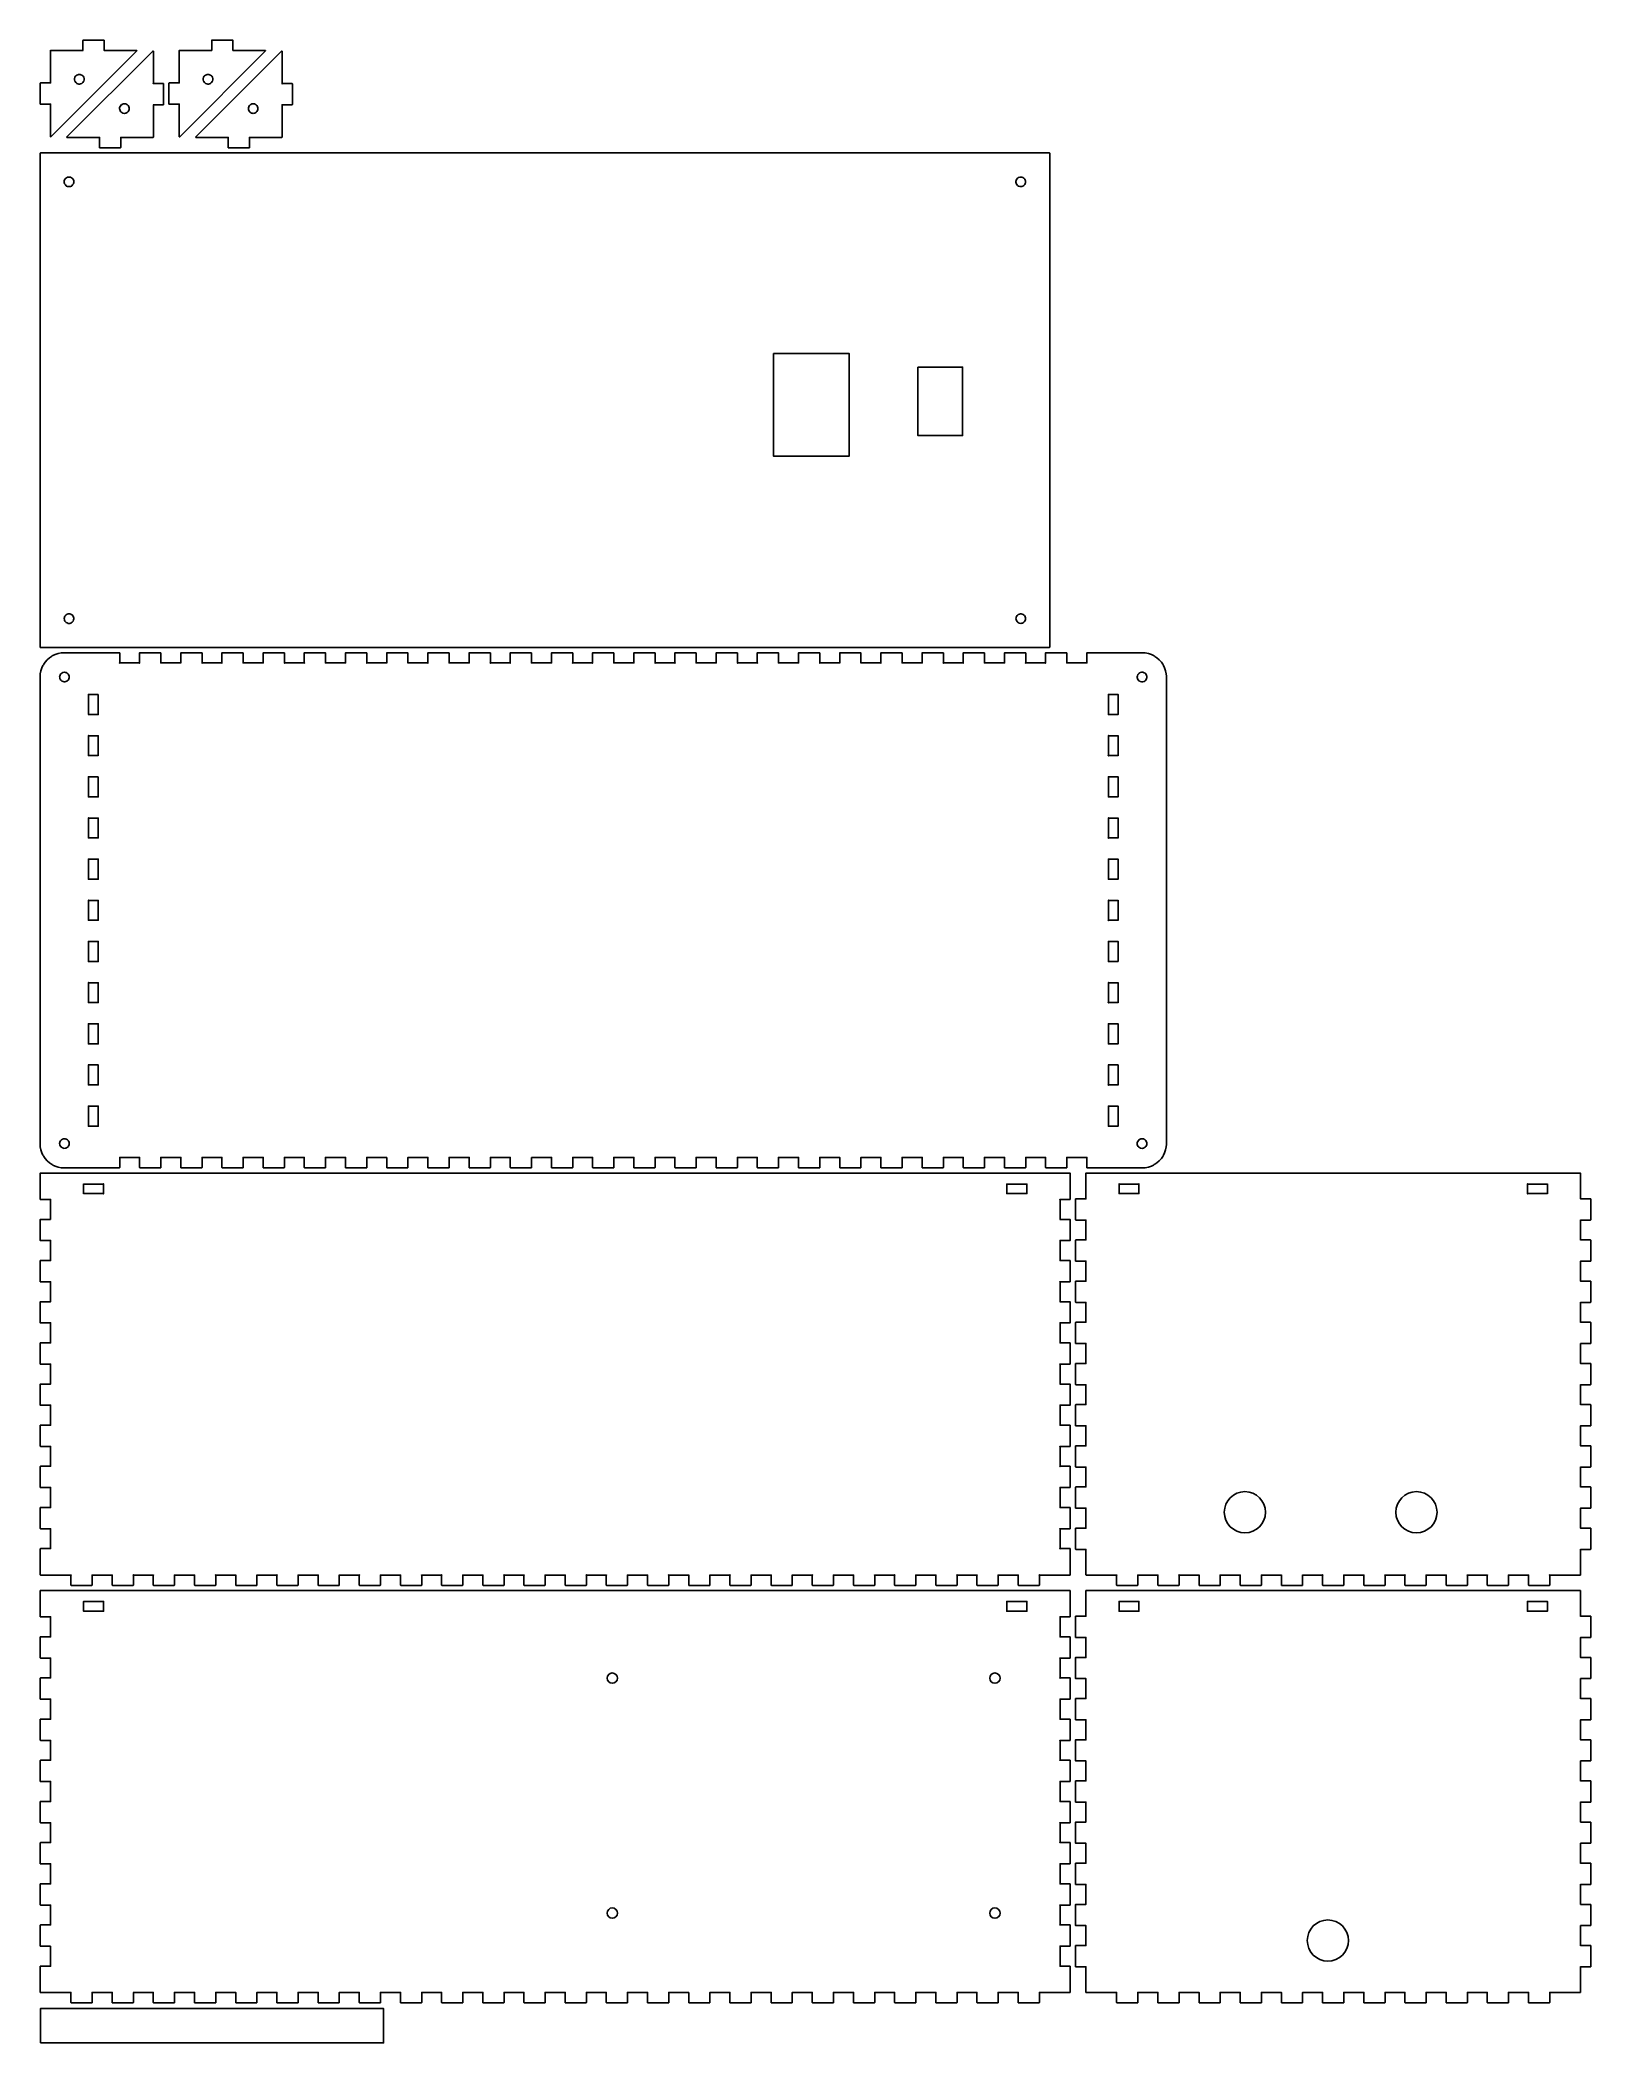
# Model space of a CAD drawing. Header units: millimetres. Extents: x 10 to 462, y 10 to 594.
import ezdxf

# ---------------------------------------------------------------- set-up
doc = ezdxf.new("R2010")
doc.units = ezdxf.units.MM
doc.layers.get('0').update_dxf_attribs({"linetype": 'CONTINUOUS'})

msp = doc.modelspace()

# ---------------------------------------------------------------- linework, layer by layer
for points in [[(13.0101, 581.399), (13.0004, 581.399), (10.0996, 581.399), (10.0817, 581.399), (10.0294, 581.371), (10.0004, 581.318), (10.0004, 581.3), (10.0004, 575.299), (10.0004, 575.285), (10.0294, 575.229), (10.0817, 575.201), (10.0996, 575.201), (13.0004, 575.201), (13.0004, 575.211), (13.0142, 575.243), (13.0376, 575.239), (13.0418, 575.215), (13.0101, 575.201), (13.0004, 575.201), (13.0004, 565.799), (13.0004, 565.785), (13.0294, 565.729), (13.0817, 565.7), (13.0996, 565.7), (13.1175, 565.7), (13.1658, 565.725), (13.1713, 565.729), (38.1702, 590.73), (38.1744, 590.733), (38.1991, 590.783), (38.1991, 590.8), (38.1991, 590.818), (38.1702, 590.871), (38.1166, 590.899), (38.1, 590.899), (28.7004, 590.899), (28.7004, 593.799), (28.7004, 593.82), (28.6701, 593.87), (28.6163, 593.901), (28.5998, 593.901), (22.5998, 593.901), (22.5819, 593.901), (22.5296, 593.87), (22.5006, 593.82), (22.5006, 593.799), (22.5006, 590.899), (22.5006, 590.889), (22.5144, 590.86), (22.5378, 590.864), (22.5419, 590.885), (22.5103, 590.899), (22.5006, 590.899), (13.0996, 590.899), (13.0817, 590.899), (13.0294, 590.871), (13.0004, 590.818), (13.0004, 590.8), (13.0004, 581.399), (13.0004, 581.392), (13.0142, 581.36), (13.0376, 581.364), (13.0418, 581.385)], [(33.4078, 562.501), (33.4243, 562.501), (33.478, 562.529), (33.5084, 562.585), (33.5084, 562.599), (33.5084, 565.499), (42.908, 565.499), (42.9246, 565.499), (42.9782, 565.531), (43.0086, 565.584), (43.0086, 565.602), (43.0086, 575), (45.908, 575), (45.9246, 575), (45.9782, 575.028), (46.0086, 575.084), (46.0086, 575.098), (46.0086, 581.099), (46.0086, 581.12), (45.9782, 581.17), (45.9246, 581.201), (45.908, 581.201), (43.0086, 581.201), (43.0086, 590.599), (43.0086, 590.617), (42.9782, 590.67), (42.9246, 590.702), (42.908, 590.702), (42.89, 590.702), (42.8417, 590.677), (42.8378, 590.67), (17.8373, 565.672), (17.8318, 565.665), (17.8084, 565.616), (17.8084, 565.602), (17.8084, 565.584), (17.8373, 565.531), (17.8911, 565.499), (17.909, 565.499), (27.3086, 565.499), (27.3086, 562.599), (27.3086, 562.585), (27.3375, 562.529), (27.3899, 562.501), (27.4078, 562.501)], [(28.6577, 590.885), (28.6618, 590.864), (28.6852, 590.86), (28.7004, 590.889), (28.7004, 590.899), (28.6894, 590.899)], [(50.6084, 590.899), (50.5905, 590.899), (50.5368, 590.871), (50.5079, 590.818), (50.5079, 590.8), (50.5079, 581.399), (50.5174, 581.399), (50.5492, 581.385), (50.5449, 581.364), (50.5217, 581.36), (50.5079, 581.392), (50.5079, 581.399), (47.6084, 581.399), (47.5904, 581.399), (47.5368, 581.371), (47.5079, 581.318), (47.5079, 581.3), (47.5079, 575.299), (47.5079, 575.285), (47.5368, 575.229), (47.5904, 575.201), (47.6084, 575.201), (50.5079, 575.201), (50.5079, 565.799), (50.5079, 565.785), (50.5368, 565.729), (50.5905, 565.7), (50.6084, 565.7), (50.625, 565.7), (50.6734, 565.725), (50.6786, 565.729), (75.6789, 590.73), (75.6832, 590.733), (75.7079, 590.783), (75.7079, 590.8), (75.7079, 590.818), (75.6789, 590.871), (75.6253, 590.899), (75.6087, 590.899), (66.2079, 590.899), (66.2079, 590.889), (66.1928, 590.86), (66.1705, 590.864), (66.1652, 590.885), (66.197, 590.899), (66.2079, 590.899), (66.2079, 593.799), (66.2079, 593.82), (66.179, 593.87), (66.125, 593.901), (66.1088, 593.901), (60.1087, 593.901), (60.0908, 593.901), (60.0371, 593.87), (60.0082, 593.82), (60.0082, 593.799), (60.0082, 590.899)], [(64.8451, 562.529), (64.8988, 562.501), (64.9168, 562.501), (70.9164, 562.501), (70.933, 562.501), (70.987, 562.529), (71.0173, 562.585), (71.0173, 562.599), (71.0173, 565.499), (71.0173, 565.51), (71.0022, 565.542), (70.9785, 565.538), (70.9747, 565.517), (71.0061, 565.499), (71.0173, 565.499), (80.4168, 565.499), (80.4333, 565.499), (80.487, 565.531), (80.5159, 565.584), (80.5159, 565.602), (80.5159, 575), (80.5159, 575.01), (80.5007, 575.042), (80.4788, 575.038), (80.4732, 575.014), (80.5049, 575), (80.5159, 575), (83.4168, 575), (83.4334, 575), (83.487, 575.028), (83.5159, 575.084), (83.5159, 575.098), (83.5159, 581.099), (83.5159, 581.12), (83.487, 581.17), (83.4334, 581.201), (83.4168, 581.201), (80.5159, 581.201), (80.5159, 590.599), (80.5159, 590.617), (80.487, 590.67), (80.4333, 590.702), (80.4168, 590.702), (80.3988, 590.702), (80.3508, 590.677), (80.3465, 590.67), (55.3462, 565.672), (55.3406, 565.665), (55.3173, 565.616), (55.3173, 565.602), (55.3173, 565.584), (55.3462, 565.531), (55.3985, 565.499), (55.4164, 565.499), (64.8159, 565.499), (64.8159, 562.599), (64.8159, 562.585)], [(60.022, 590.86), (60.0452, 590.864), (60.0495, 590.885), (60.0177, 590.899), (60.0082, 590.899), (60.0082, 590.889)], [(21.8915, 583.791), (22.1905, 583.646), (22.4469, 583.434), (22.491, 583.382), (22.5351, 583.332), (22.7059, 583.046), (22.8093, 582.732), (22.8189, 582.665), (22.8286, 582.598), (22.8189, 582.267), (22.7349, 581.946), (22.7073, 581.886), (22.6784, 581.826), (22.491, 581.551), (22.2457, 581.325), (22.1905, 581.29), (22.1341, 581.251), (21.8267, 581.124), (21.5319, 581.067), (21.434, 581.067), (21.3348, 581.067), (21.0385, 581.124), (20.7326, 581.251), (20.6761, 581.29), (20.6196, 581.325), (20.3743, 581.551), (20.1869, 581.826), (20.1593, 581.886), (20.1304, 581.946), (20.0463, 582.267), (20.0381, 582.598), (20.0477, 582.665), (20.0574, 582.732), (20.1593, 583.046), (20.3316, 583.332), (20.3757, 583.382), (20.4184, 583.434), (20.6761, 583.646), (20.9737, 583.791), (21.0385, 583.808), (21.1019, 583.83), (21.4326, 583.868), (21.7634, 583.83), (21.8281, 583.808)], [(43.0086, 581.201), (42.9976, 581.201), (42.9659, 581.187), (42.9701, 581.163), (42.9934, 581.159), (43.0086, 581.191)], [(57.8831, 581.551), (57.6957, 581.826), (57.6682, 581.886), (57.6393, 581.946), (57.555, 582.267), (57.5469, 582.598), (57.5564, 582.665), (57.5649, 582.732), (57.6682, 583.046), (57.839, 583.332), (57.8831, 583.382), (57.9272, 583.434), (58.1836, 583.646), (58.4824, 583.791), (58.5474, 583.808), (58.6109, 583.83), (58.9414, 583.868), (59.2709, 583.83), (59.3355, 583.808), (59.399, 583.791), (59.6981, 583.646), (59.9556, 583.434), (59.9997, 583.382), (60.0424, 583.332), (60.2149, 583.046), (60.3179, 582.732), (60.3278, 582.665), (60.3359, 582.598), (60.3264, 582.267), (60.2425, 581.946), (60.2149, 581.886), (60.1857, 581.826), (59.9983, 581.551), (59.7546, 581.325), (59.6981, 581.29), (59.6417, 581.251), (59.3355, 581.124), (59.0391, 581.067), (58.9414, 581.067), (58.8423, 581.067), (58.5459, 581.124), (58.2415, 581.251), (58.1851, 581.29), (58.1283, 581.325)], [(80.4788, 581.163), (80.5007, 581.159), (80.5159, 581.191), (80.5159, 581.201), (80.5049, 581.201), (80.4732, 581.187)], [(35.8757, 574.456), (35.96, 574.132), (35.9696, 573.8), (35.9615, 573.733), (35.9516, 573.666), (35.8482, 573.352), (35.6761, 573.07), (35.6334, 573.017), (35.5893, 572.968), (35.3314, 572.756), (35.0325, 572.608), (34.9691, 572.59), (34.9043, 572.572), (34.575, 572.534), (34.2442, 572.572), (34.1809, 572.59), (34.1161, 572.608), (33.8171, 572.756), (33.5607, 572.968), (33.5166, 573.017), (33.4725, 573.07), (33.3003, 573.352), (33.1983, 573.666), (33.1887, 573.733), (33.179, 573.8), (33.1887, 574.132), (33.2727, 574.456), (33.3017, 574.516), (33.3292, 574.576), (33.5166, 574.851), (33.7619, 575.074), (33.8184, 575.109), (33.8749, 575.148), (34.1795, 575.278), (34.4758, 575.335), (34.575, 575.335), (34.6728, 575.335), (34.9691, 575.278), (35.275, 575.148), (35.3314, 575.109), (35.3882, 575.074), (35.632, 574.851), (35.8193, 574.576), (35.8482, 574.516)], [(42.9701, 575.038), (42.9659, 575.014), (42.9976, 575), (43.0086, 575), (43.0086, 575.01), (42.9934, 575.042)], [(50.5079, 575.211), (50.5079, 575.201), (50.5174, 575.201), (50.5492, 575.215), (50.5449, 575.239), (50.5217, 575.243)], [(73.1407, 574.851), (73.328, 574.576), (73.357, 574.516), (73.3848, 574.456), (73.4688, 574.132), (73.4783, 573.8), (73.4688, 573.733), (73.4589, 573.666), (73.3559, 573.352), (73.1848, 573.07), (73.1407, 573.017), (73.0966, 572.968), (72.8405, 572.756), (72.5413, 572.608), (72.4778, 572.59), (72.4133, 572.572), (72.0824, 572.534), (71.7532, 572.572), (71.6897, 572.59), (71.6248, 572.608), (71.326, 572.756), (71.0681, 572.968), (71.0255, 573.017), (70.9814, 573.07), (70.8092, 573.352), (70.7072, 573.666), (70.6974, 573.733), (70.6878, 573.8), (70.6974, 574.132), (70.7817, 574.456), (70.8106, 574.516), (70.8381, 574.576), (71.024, 574.851), (71.2692, 575.074), (71.326, 575.109), (71.3825, 575.148), (71.6883, 575.278), (71.9847, 575.335), (72.0838, 575.335), (72.1815, 575.335), (72.4764, 575.278), (72.7837, 575.148), (72.8405, 575.109), (72.8969, 575.074)], [(304.17, 416.832), (304.201, 416.885), (304.201, 416.902), (304.201, 560.899), (304.201, 560.917), (304.17, 560.97), (304.117, 560.998), (304.1, 560.998), (10.0996, 560.998), (10.0817, 560.998), (10.0294, 560.97), (10.0004, 560.917), (10.0004, 560.899), (10.0004, 416.902), (10.0004, 416.885), (10.0294, 416.832), (10.0817, 416.8), (10.0996, 416.8), (304.1, 416.8), (304.117, 416.8)], [(27.3182, 565.499), (27.3499, 565.517), (27.3458, 565.538), (27.3224, 565.542), (27.3086, 565.51), (27.3086, 565.499)], [(33.4973, 565.499), (33.5084, 565.499), (33.5084, 565.51), (33.4932, 565.542), (33.4698, 565.538), (33.4657, 565.517)], [(64.8257, 565.499), (64.8575, 565.517), (64.8533, 565.538), (64.83, 565.542), (64.8159, 565.51), (64.8159, 565.499)], [(19.1905, 553.745), (19.4469, 553.533), (19.491, 553.484), (19.5351, 553.434), (19.706, 553.148), (19.8093, 552.835), (19.8189, 552.764), (19.8286, 552.7), (19.8189, 552.369), (19.7349, 552.048), (19.7073, 551.984), (19.6784, 551.924), (19.491, 551.649), (19.2471, 551.427), (19.1905, 551.388), (19.1341, 551.353), (18.8268, 551.226), (18.5319, 551.166), (18.434, 551.166), (18.3348, 551.166), (18.0385, 551.226), (17.7326, 551.353), (17.6761, 551.388), (17.6196, 551.427), (17.3743, 551.649), (17.1869, 551.924), (17.1593, 551.984), (17.1304, 552.048), (17.0463, 552.369), (17.0381, 552.7), (17.0477, 552.764), (17.0574, 552.835), (17.1593, 553.148), (17.3316, 553.434), (17.3757, 553.484), (17.4184, 553.533), (17.6761, 553.745), (17.9737, 553.893), (18.0385, 553.911), (18.1019, 553.928), (18.4326, 553.967), (18.7634, 553.928), (18.8281, 553.911), (18.8915, 553.893)], [(294.589, 553.325), (294.624, 553.381), (294.849, 553.625), (295.123, 553.812), (295.185, 553.84), (295.246, 553.868), (295.567, 553.953), (295.898, 553.963), (295.965, 553.953), (296.032, 553.942), (296.347, 553.84), (296.632, 553.667), (296.683, 553.625), (296.733, 553.582), (296.944, 553.325), (297.09, 553.025), (297.109, 552.962), (297.129, 552.898), (297.167, 552.566), (297.129, 552.238), (297.109, 552.171), (297.09, 552.111), (296.944, 551.811), (296.733, 551.554), (296.683, 551.508), (296.632, 551.466), (296.347, 551.293), (296.032, 551.191), (295.965, 551.18), (295.898, 551.173), (295.567, 551.184), (295.246, 551.265), (295.185, 551.293), (295.123, 551.321), (294.849, 551.508), (294.624, 551.755), (294.589, 551.808), (294.551, 551.864), (294.423, 552.171), (294.367, 552.468), (294.367, 552.566), (294.367, 552.665), (294.423, 552.962), (294.551, 553.268)], [(223.7277, 502.555), (245.7277, 502.555), (245.7277, 472.555), (223.7277, 472.555)], [(265.7857, 498.5695), (278.7857, 498.5695), (278.7857, 478.5695), (265.7857, 478.5695)], [(17.5659, 426.335), (17.8511, 426.508), (18.1667, 426.611), (18.2342, 426.618), (18.3003, 426.628), (18.6325, 426.621), (18.9536, 426.537), (19.0155, 426.508), (19.0762, 426.48), (19.3504, 426.293), (19.5737, 426.046), (19.6108, 425.99), (19.6467, 425.933), (19.7762, 425.63), (19.8327, 425.334), (19.8327, 425.235), (19.8327, 425.136), (19.7762, 424.84), (19.6467, 424.533), (19.6108, 424.476), (19.5737, 424.42), (19.3504, 424.176), (19.0762, 423.989), (19.0155, 423.961), (18.9536, 423.933), (18.6325, 423.848), (18.3003, 423.838), (18.2342, 423.848), (18.1667, 423.855), (17.8511, 423.961), (17.5659, 424.131), (17.5162, 424.176), (17.4653, 424.219), (17.2558, 424.476), (17.1083, 424.776), (17.0904, 424.84), (17.0711, 424.903), (17.0326, 425.235), (17.0711, 425.563), (17.0904, 425.626), (17.1083, 425.693), (17.2558, 425.993), (17.4653, 426.247), (17.5162, 426.293)], [(297.162, 425.101), (297.152, 425.034), (297.142, 424.967), (297.04, 424.653), (296.868, 424.367), (296.825, 424.318), (296.781, 424.265), (296.523, 424.057), (296.224, 423.908), (296.161, 423.891), (296.096, 423.873), (295.767, 423.834), (295.436, 423.873), (295.373, 423.891), (295.308, 423.908), (295.009, 424.057), (294.753, 424.265), (294.709, 424.318), (294.665, 424.367), (294.492, 424.653), (294.39, 424.967), (294.381, 425.034), (294.371, 425.101), (294.381, 425.432), (294.465, 425.753), (294.494, 425.817), (294.521, 425.877), (294.709, 426.148), (294.953, 426.374), (295.009, 426.41), (295.065, 426.448), (295.371, 426.579), (295.668, 426.635), (295.767, 426.635), (295.865, 426.635), (296.16, 426.579), (296.467, 426.448), (296.523, 426.41), (296.58, 426.374), (296.824, 426.148), (297.011, 425.877), (297.04, 425.817), (297.068, 425.753), (297.152, 425.432)], [(207, 415.202), (207, 412.298), (207.01, 412.298), (207.042, 412.284), (207.038, 412.263), (207.015, 412.26), (207, 412.291), (207, 412.298), (201.2, 412.298), (201.2, 412.291), (201.185, 412.26), (201.162, 412.263), (201.158, 412.284), (201.19, 412.298), (201.2, 412.298), (201.2, 415.202), (201.2, 415.219), (201.17, 415.269), (201.116, 415.301), (201.1, 415.301), (195.1, 415.301), (195.082, 415.301), (195.03, 415.269), (195.001, 415.219), (195.001, 415.202), (195.001, 412.298), (189.2, 412.298), (189.189, 412.298), (189.158, 412.284), (189.162, 412.263), (189.185, 412.26), (189.2, 412.291), (189.2, 412.298), (189.2, 415.202), (189.2, 415.219), (189.17, 415.269), (189.116, 415.301), (189.1, 415.301), (183.1, 415.301), (183.082, 415.301), (183.028, 415.269), (182.999, 415.219), (182.999, 415.202), (182.999, 412.298), (183.009, 412.298), (183.041, 412.284), (183.037, 412.263), (183.013, 412.26), (182.999, 412.291), (182.999, 412.298), (177.201, 412.298), (177.201, 412.291), (177.185, 412.26), (177.162, 412.263), (177.158, 412.284), (177.19, 412.298), (177.201, 412.298), (177.201, 415.202), (177.201, 415.219), (177.17, 415.269), (177.117, 415.301), (177.1, 415.301), (171.1, 415.301), (171.082, 415.301), (171.028, 415.269), (171, 415.219), (171, 415.202), (171, 412.298), (165.199, 412.298), (165.188, 412.298), (165.156, 412.284), (165.162, 412.263), (165.184, 412.26), (165.199, 412.291), (165.199, 412.298), (165.199, 415.202), (165.199, 415.219), (165.17, 415.269), (165.117, 415.301), (165.1, 415.301), (159.1, 415.301), (159.082, 415.301), (159.03, 415.269), (159.001, 415.219), (159.001, 415.202), (159.001, 412.298), (153.201, 412.298), (153.201, 415.202), (153.201, 415.219), (153.17, 415.269), (153.116, 415.301), (153.1, 415.301), (147.1, 415.301), (147.082, 415.301), (147.028, 415.269), (146.999, 415.219), (146.999, 415.202), (146.999, 412.298), (141.201, 412.298), (141.201, 415.202), (141.201, 415.219), (141.17, 415.269), (141.117, 415.301), (141.1, 415.301), (135.1, 415.301), (135.082, 415.301), (135.029, 415.269), (135, 415.219), (135, 415.202), (135, 412.298), (135, 412.291), (135.013, 412.26), (135.037, 412.263), (135.041, 412.284), (135.009, 412.298), (135, 412.298), (129.199, 412.298), (129.199, 412.291), (129.184, 412.26), (129.162, 412.263), (129.157, 412.284), (129.188, 412.298), (129.199, 412.298), (129.199, 415.202), (129.199, 415.219), (129.17, 415.269), (129.117, 415.301), (129.1, 415.301), (123.1, 415.301), (123.082, 415.301), (123.028, 415.269), (123, 415.219), (123, 415.202), (123, 412.298), (123, 412.291), (123.013, 412.26), (123.037, 412.263), (123.041, 412.284), (123.009, 412.298), (123, 412.298), (117.199, 412.298), (117.199, 412.291), (117.184, 412.26), (117.162, 412.263), (117.157, 412.284), (117.189, 412.298), (117.199, 412.298), (117.199, 415.202), (117.199, 415.219), (117.171, 415.269), (117.117, 415.301), (117.1, 415.301), (111.1, 415.301), (111.082, 415.301), (111.029, 415.269), (111, 415.219), (111, 415.202), (111, 412.298), (111.009, 412.298), (111.041, 412.284), (111.037, 412.263), (111.014, 412.26), (111, 412.291), (111, 412.298), (105.199, 412.298), (105.199, 415.202), (105.199, 415.219), (105.17, 415.269), (105.117, 415.301), (105.1, 415.301), (99.1002, 415.301), (99.0822, 415.301), (99.0286, 415.269), (98.9997, 415.219), (98.9997, 415.202), (98.9997, 412.298), (93.1997, 412.298), (93.1884, 412.298), (93.1566, 412.284), (93.1623, 412.263), (93.1845, 412.26), (93.1997, 412.291), (93.1997, 412.298), (93.1997, 415.202), (93.1997, 415.219), (93.1704, 415.269), (93.1168, 415.301), (93.1002, 415.301), (87.1001, 415.301), (87.0825, 415.301), (87.0285, 415.269), (86.9996, 415.219), (86.9996, 415.202), (86.9996, 412.298), (87.0095, 412.298), (87.0409, 412.284), (87.037, 412.263), (87.0133, 412.26), (86.9996, 412.291), (86.9996, 412.298), (81.1996, 412.298), (81.1886, 412.298), (81.1569, 412.284), (81.1622, 412.263), (81.1844, 412.26), (81.1996, 412.291), (81.1996, 412.298), (81.1996, 415.202), (81.1996, 415.219), (81.1706, 415.269), (81.117, 415.301), (81.1004, 415.301), (75.1004, 415.301), (75.0824, 415.301), (75.0288, 415.269), (74.9999, 415.219), (74.9999, 415.202), (74.9999, 412.298), (74.9999, 412.291), (75.0136, 412.26), (75.0369, 412.263), (75.0411, 412.284), (75.0094, 412.298), (74.9999, 412.298), (69.1995, 412.298), (69.1885, 412.298), (69.1568, 412.284), (69.1624, 412.263), (69.1843, 412.26), (69.1995, 412.291), (69.1995, 412.298), (69.1995, 415.202), (69.1995, 415.219), (69.1706, 415.269), (69.1169, 415.301), (69.1003, 415.301), (63.1003, 415.301), (63.0823, 415.301), (63.0287, 415.269), (62.9998, 415.219), (62.9998, 415.202), (62.9998, 412.298), (57.1997, 412.298), (57.1997, 415.202), (57.1997, 415.219), (57.1708, 415.269), (57.1168, 415.301), (57.1003, 415.301), (51.1006, 415.301), (51.0826, 415.301), (51.0286, 415.269), (50.9997, 415.219), (50.9997, 415.202), (50.9997, 412.298), (45.1997, 412.298), (45.1997, 415.202), (45.1997, 415.219), (45.1707, 415.269), (45.1171, 415.301), (45.1005, 415.301), (39.1005, 415.301), (39.0825, 415.301), (39.0289, 415.269), (38.9999, 415.219), (38.9999, 415.202), (38.9999, 412.298), (33.1997, 412.298), (33.1887, 412.298), (33.157, 412.284), (33.1625, 412.263), (33.1845, 412.26), (33.1997, 412.291), (33.1997, 412.298), (33.1997, 415.202), (33.1997, 415.219), (33.1707, 415.269), (33.117, 415.301), (33.1005, 415.301), (27.1005, 415.301), (17.1001, 415.301), (16.8672, 415.301), (16.1713, 415.237), (15.2618, 415.057), (14.3839, 414.761), (13.7501, 414.464), (13.5503, 414.348), (13.349, 414.232), (12.7758, 413.833), (12.0785, 413.223), (11.468, 412.524), (11.067, 411.949), (10.9513, 411.748), (10.8355, 411.551), (10.5392, 410.916), (10.2416, 410.037), (10.061, 409.13), (10.0004, 408.432), (10.0004, 408.199), (10.0004, 272.2), (10.0004, 271.968), (10.061, 271.272), (10.2416, 270.363), (10.5392, 269.485), (10.8341, 268.851), (10.9513, 268.65), (11.067, 268.45), (11.468, 267.877), (12.0785, 267.179), (12.7758, 266.569), (13.349, 266.168), (13.5503, 266.051), (13.7501, 265.935), (14.3839, 265.64), (15.2618, 265.343), (16.1713, 265.162), (16.8672, 265.1), (17.1001, 265.1), (27.1005, 265.1), (33.1005, 265.1), (33.117, 265.1), (33.1707, 265.129), (33.1997, 265.183), (33.1997, 265.199), (33.1997, 268.1), (38.9999, 268.1), (38.9999, 268.111), (39.0137, 268.143), (39.037, 268.139), (39.0412, 268.115), (39.0095, 268.1), (38.9999, 268.1), (38.9999, 265.199), (38.9999, 265.183), (39.0289, 265.129), (39.0825, 265.1), (39.1005, 265.1), (45.1005, 265.1), (45.1171, 265.1), (45.1707, 265.129), (45.1997, 265.183), (45.1997, 265.199), (45.1997, 268.1), (50.9997, 268.1), (50.9997, 268.111), (51.0134, 268.143), (51.0371, 268.139), (51.0413, 268.115), (51.0095, 268.1), (50.9997, 268.1), (50.9997, 265.199), (50.9997, 265.183), (51.0286, 265.129), (51.0826, 265.1), (51.1006, 265.1), (57.1003, 265.1), (57.1168, 265.1), (57.1708, 265.129), (57.1997, 265.183), (57.1997, 265.199), (57.1997, 268.1), (57.1885, 268.1), (57.1571, 268.115), (57.1623, 268.139), (57.1846, 268.143), (57.1997, 268.111), (57.1997, 268.1), (62.9998, 268.1), (62.9998, 265.199), (62.9998, 265.183), (63.0287, 265.129), (63.0823, 265.1), (63.1003, 265.1), (69.1003, 265.1), (69.1169, 265.1), (69.1706, 265.129), (69.1995, 265.183), (69.1995, 265.199), (69.1995, 268.1), (69.1885, 268.1), (69.1568, 268.115), (69.1624, 268.139), (69.1843, 268.143), (69.1995, 268.111), (69.1995, 268.1), (74.9999, 268.1), (74.9999, 268.111), (75.0136, 268.143), (75.0369, 268.139), (75.0411, 268.115), (75.0094, 268.1), (74.9999, 268.1), (74.9999, 265.199), (74.9999, 265.183), (75.0288, 265.129), (75.0824, 265.1), (75.1004, 265.1), (81.1004, 265.1), (81.117, 265.1), (81.1706, 265.129), (81.1996, 265.183), (81.1996, 265.199), (81.1996, 268.1), (81.1886, 268.1), (81.1569, 268.115), (81.1622, 268.139), (81.1844, 268.143), (81.1996, 268.111), (81.1996, 268.1), (86.9996, 268.1), (86.9996, 268.111), (87.0133, 268.143), (87.037, 268.139), (87.0409, 268.115), (87.0095, 268.1), (86.9996, 268.1), (86.9996, 265.199), (86.9996, 265.183), (87.0285, 265.129), (87.0825, 265.1), (87.1001, 265.1), (93.1002, 265.1), (93.1168, 265.1), (93.1704, 265.129), (93.1997, 265.183), (93.1997, 265.199), (93.1997, 268.1), (93.1884, 268.1), (93.1566, 268.115), (93.1623, 268.139), (93.1845, 268.143), (93.1997, 268.111), (93.1997, 268.1), (98.9997, 268.1), (99.0092, 268.1), (99.041, 268.115), (99.0367, 268.139), (99.0134, 268.143), (98.9997, 268.111), (98.9997, 268.1), (98.9997, 265.199), (98.9997, 265.183), (99.0286, 265.129), (99.0822, 265.1), (99.1002, 265.1), (105.1, 265.1), (105.117, 265.1), (105.17, 265.129), (105.199, 265.183), (105.199, 265.199), (105.199, 268.1), (105.188, 268.1), (105.157, 268.115), (105.162, 268.139), (105.184, 268.143), (105.199, 268.111), (105.199, 268.1), (111, 268.1), (111, 265.199), (111, 265.183), (111.029, 265.129), (111.082, 265.1), (111.1, 265.1), (117.1, 265.1), (117.117, 265.1), (117.171, 265.129), (117.199, 265.183), (117.199, 265.199), (117.199, 268.1), (117.199, 268.111), (117.184, 268.143), (117.162, 268.139), (117.157, 268.115), (117.189, 268.1), (117.199, 268.1), (123, 268.1), (123, 265.199), (123, 265.183), (123.028, 265.129), (123.082, 265.1), (123.1, 265.1), (129.1, 265.1), (129.117, 265.1), (129.17, 265.129), (129.199, 265.183), (129.199, 265.199), (129.199, 268.1), (135, 268.1), (135.009, 268.1), (135.041, 268.115), (135.037, 268.139), (135.013, 268.143), (135, 268.111), (135, 268.1), (135, 265.199), (135, 265.183), (135.029, 265.129), (135.082, 265.1), (135.1, 265.1), (141.1, 265.1), (141.117, 265.1), (141.17, 265.129), (141.201, 265.183), (141.201, 265.199), (141.201, 268.1), (141.19, 268.1), (141.158, 268.115), (141.162, 268.139), (141.186, 268.143), (141.201, 268.111), (141.201, 268.1), (146.999, 268.1), (147.009, 268.1), (147.041, 268.115), (147.037, 268.139), (147.013, 268.143), (146.999, 268.111), (146.999, 268.1), (146.999, 265.199), (146.999, 265.183), (147.028, 265.129), (147.082, 265.1), (147.1, 265.1), (153.1, 265.1), (153.116, 265.1), (153.17, 265.129), (153.201, 265.183), (153.201, 265.199), (153.201, 268.1), (159.001, 268.1), (159.001, 265.199), (159.001, 265.183), (159.03, 265.129), (159.082, 265.1), (159.1, 265.1), (165.1, 265.1), (165.117, 265.1), (165.17, 265.129), (165.199, 265.183), (165.199, 265.199), (165.199, 268.1), (171, 268.1), (171, 265.199), (171, 265.183), (171.028, 265.129), (171.082, 265.1), (171.1, 265.1), (177.1, 265.1), (177.117, 265.1), (177.17, 265.129), (177.201, 265.183), (177.201, 265.199), (177.201, 268.1), (177.201, 268.111), (177.185, 268.143), (177.162, 268.139), (177.158, 268.115), (177.19, 268.1), (177.201, 268.1), (182.999, 268.1), (182.999, 268.111), (183.013, 268.143), (183.037, 268.139), (183.041, 268.115), (183.009, 268.1), (182.999, 268.1), (182.999, 265.199), (182.999, 265.183), (183.028, 265.129), (183.082, 265.1), (183.1, 265.1), (189.1, 265.1), (189.116, 265.1), (189.17, 265.129), (189.2, 265.183), (189.2, 265.199), (189.2, 268.1), (195.001, 268.1), (195.01, 268.1), (195.042, 268.115), (195.038, 268.139), (195.014, 268.143), (195.001, 268.111), (195.001, 268.1), (195.001, 265.199), (195.001, 265.183), (195.03, 265.129), (195.082, 265.1), (195.1, 265.1), (201.1, 265.1), (201.116, 265.1), (201.17, 265.129), (201.2, 265.183), (201.2, 265.199), (201.2, 268.1), (201.2, 268.111), (201.185, 268.143), (201.162, 268.139), (201.158, 268.115), (201.19, 268.1), (201.2, 268.1), (207, 268.1), (207.01, 268.1), (207.042, 268.115), (207.038, 268.139), (207.015, 268.143), (207, 268.111), (207, 268.1), (207, 265.199), (207, 265.183), (207.029, 265.129), (207.082, 265.1), (207.1, 265.1), (213.1, 265.1), (213.116, 265.1), (213.17, 265.129), (213.201, 265.183), (213.201, 265.199), (213.201, 268.1), (213.201, 268.111), (213.185, 268.143), (213.162, 268.139), (213.158, 268.115), (213.189, 268.1), (213.201, 268.1), (218.999, 268.1), (218.999, 268.111), (219.013, 268.143), (219.037, 268.139), (219.04, 268.115), (219.009, 268.1), (218.999, 268.1), (218.999, 265.199), (218.999, 265.183), (219.028, 265.129), (219.082, 265.1), (219.1, 265.1), (225.1, 265.1), (225.116, 265.1), (225.17, 265.129), (225.2, 265.183), (225.2, 265.199), (225.2, 268.1), (225.2, 268.111), (225.185, 268.143), (225.162, 268.139), (225.158, 268.115), (225.189, 268.1), (225.2, 268.1), (231.001, 268.1), (231.01, 268.1), (231.042, 268.115), (231.038, 268.139), (231.014, 268.143), (231.001, 268.111), (231.001, 268.1), (231.001, 265.199), (231.001, 265.183), (231.03, 265.129), (231.082, 265.1), (231.1, 265.1), (237.1, 265.1), (237.116, 265.1), (237.17, 265.129), (237.2, 265.183), (237.2, 265.199), (237.2, 268.1), (237.2, 268.111), (237.185, 268.143), (237.162, 268.139), (237.158, 268.115), (237.189, 268.1), (237.2, 268.1), (243, 268.1), (243.01, 268.1), (243.042, 268.115), (243.038, 268.139), (243.014, 268.143), (243, 268.111), (243, 268.1), (243, 265.199), (243, 265.183), (243.029, 265.129), (243.082, 265.1), (243.1, 265.1), (249.1, 265.1), (249.116, 265.1), (249.17, 265.129), (249.2, 265.183), (249.2, 265.199), (249.2, 268.1), (255, 268.1), (255, 265.199), (255, 265.183), (255.029, 265.129), (255.082, 265.1), (255.1, 265.1), (261.1, 265.1), (261.116, 265.1), (261.17, 265.129), (261.2, 265.183), (261.2, 265.199), (261.2, 268.1), (267.001, 268.1), (267.001, 268.111), (267.014, 268.143), (267.038, 268.139), (267.042, 268.115), (267.01, 268.1), (267.001, 268.1), (267.001, 265.199), (267.001, 265.183), (267.03, 265.129), (267.082, 265.1), (267.1, 265.1), (273.1, 265.1), (273.116, 265.1), (273.17, 265.129), (273.2, 265.183), (273.2, 265.199), (273.2, 268.1), (279, 268.1), (279, 268.111), (279.014, 268.143), (279.038, 268.139), (279.042, 268.115), (279.01, 268.1), (279, 268.1), (279, 265.199), (279, 265.183), (279.029, 265.129), (279.082, 265.1), (279.099, 265.1), (285.099, 265.1), (285.116, 265.1), (285.17, 265.129), (285.2, 265.183), (285.2, 265.199), (285.2, 268.1), (291, 268.1), (291, 268.111), (291.014, 268.143), (291.037, 268.139), (291.042, 268.115), (291.01, 268.1), (291, 268.1), (291, 265.199), (291, 265.183), (291.029, 265.129), (291.082, 265.1), (291.1, 265.1), (297.1, 265.1), (297.116, 265.1), (297.17, 265.129), (297.2, 265.183), (297.2, 265.199), (297.2, 268.1), (297.2, 268.111), (297.185, 268.143), (297.162, 268.139), (297.157, 268.115), (297.189, 268.1), (297.2, 268.1), (303, 268.1), (303, 268.111), (303.014, 268.143), (303.038, 268.139), (303.042, 268.115), (303.01, 268.1), (303, 268.1), (303, 265.199), (303, 265.183), (303.029, 265.129), (303.082, 265.1), (303.1, 265.1), (309.1, 265.1), (309.116, 265.1), (309.17, 265.129), (309.2, 265.183), (309.2, 265.199), (309.2, 268.1), (309.2, 268.111), (309.185, 268.143), (309.161, 268.139), (309.158, 268.115), (309.189, 268.1), (309.2, 268.1), (315, 268.1), (315, 268.111), (315.014, 268.143), (315.038, 268.139), (315.041, 268.115), (315.01, 268.1), (315, 268.1), (315, 265.199), (315, 265.183), (315.029, 265.129), (315.082, 265.1), (315.099, 265.1), (321.099, 265.1), (331.1, 265.1), (331.331, 265.1), (332.029, 265.162), (332.937, 265.343), (333.815, 265.64), (334.449, 265.935), (334.65, 266.051), (334.85, 266.167), (335.423, 266.569), (336.12, 267.179), (336.731, 267.877), (337.133, 268.45), (337.248, 268.65), (337.365, 268.851), (337.659, 269.485), (337.957, 270.363), (338.138, 271.272), (338.2, 271.968), (338.2, 272.2), (338.2, 408.199), (338.2, 408.432), (338.138, 409.13), (337.957, 410.037), (337.659, 410.916), (337.365, 411.551), (337.248, 411.748), (337.133, 411.949), (336.731, 412.524), (336.12, 413.223), (335.423, 413.833), (334.85, 414.232), (334.65, 414.348), (334.449, 414.464), (333.815, 414.761), (332.937, 415.057), (332.029, 415.237), (331.331, 415.301), (331.1, 415.301), (321.099, 415.301), (315.099, 415.301), (315.082, 415.301), (315.029, 415.269), (315, 415.219), (315, 415.202), (315, 412.298), (315, 412.291), (315.014, 412.26), (315.038, 412.263), (315.041, 412.284), (315.01, 412.298), (315, 412.298), (309.2, 412.298), (309.2, 415.202), (309.2, 415.219), (309.17, 415.269), (309.116, 415.301), (309.1, 415.301), (303.1, 415.301), (303.082, 415.301), (303.029, 415.269), (303, 415.219), (303, 415.202), (303, 412.298), (297.2, 412.298), (297.2, 412.291), (297.185, 412.26), (297.162, 412.263), (297.157, 412.284), (297.189, 412.298), (297.2, 412.298), (297.2, 415.202), (297.2, 415.219), (297.17, 415.269), (297.116, 415.301), (297.1, 415.301), (291.1, 415.301), (291.082, 415.301), (291.029, 415.269), (291, 415.219), (291, 415.202), (291, 412.298), (291, 412.291), (291.014, 412.26), (291.037, 412.263), (291.042, 412.284), (291.01, 412.298), (291, 412.298), (285.2, 412.298), (285.189, 412.298), (285.157, 412.284), (285.162, 412.263), (285.185, 412.26), (285.2, 412.291), (285.2, 412.298), (285.2, 415.202), (285.2, 415.219), (285.17, 415.269), (285.116, 415.301), (285.099, 415.301), (279.099, 415.301), (279.082, 415.301), (279.029, 415.269), (279, 415.219), (279, 415.202), (279, 412.298), (279, 412.291), (279.014, 412.26), (279.038, 412.263), (279.042, 412.284), (279.01, 412.298), (279, 412.298), (273.2, 412.298), (273.2, 412.291), (273.185, 412.26), (273.161, 412.263), (273.158, 412.284), (273.189, 412.298), (273.2, 412.298), (273.2, 415.202), (273.2, 415.219), (273.17, 415.269), (273.116, 415.301), (273.1, 415.301), (267.1, 415.301), (267.082, 415.301), (267.03, 415.269), (267.001, 415.219), (267.001, 415.202), (267.001, 412.298), (267.01, 412.298), (267.042, 412.284), (267.038, 412.263), (267.014, 412.26), (267.001, 412.291), (267.001, 412.298), (261.2, 412.298), (261.2, 415.202), (261.2, 415.219), (261.17, 415.269), (261.116, 415.301), (261.1, 415.301), (255.1, 415.301), (255.082, 415.301), (255.029, 415.269), (255, 415.219), (255, 415.202), (255, 412.298), (249.2, 412.298), (249.189, 412.298), (249.157, 412.284), (249.162, 412.263), (249.185, 412.26), (249.2, 412.291), (249.2, 412.298), (249.2, 415.202), (249.2, 415.219), (249.17, 415.269), (249.116, 415.301), (249.1, 415.301), (243.1, 415.301), (243.082, 415.301), (243.029, 415.269), (243, 415.219), (243, 415.202), (243, 412.298), (243.01, 412.298), (243.042, 412.284), (243.038, 412.263), (243.014, 412.26), (243, 412.291), (243, 412.298), (237.2, 412.298), (237.2, 415.202), (237.2, 415.219), (237.17, 415.269), (237.116, 415.301), (237.1, 415.301), (231.1, 415.301), (231.082, 415.301), (231.03, 415.269), (231.001, 415.219), (231.001, 415.202), (231.001, 412.298), (231.01, 412.298), (231.042, 412.284), (231.038, 412.263), (231.014, 412.26), (231.001, 412.291), (231.001, 412.298), (225.2, 412.298), (225.189, 412.298), (225.158, 412.284), (225.162, 412.263), (225.185, 412.26), (225.2, 412.291), (225.2, 412.298), (225.2, 415.202), (225.2, 415.219), (225.17, 415.269), (225.116, 415.301), (225.1, 415.301), (219.1, 415.301), (219.082, 415.301), (219.028, 415.269), (218.999, 415.219), (218.999, 415.202), (218.999, 412.298), (218.999, 412.291), (219.013, 412.26), (219.037, 412.263), (219.04, 412.284), (219.009, 412.298), (218.999, 412.298), (213.201, 412.298), (213.189, 412.298), (213.158, 412.284), (213.162, 412.263), (213.185, 412.26), (213.201, 412.291), (213.201, 412.298), (213.201, 415.202), (213.201, 415.219), (213.17, 415.269), (213.116, 415.301), (213.1, 415.301), (207.1, 415.301), (207.082, 415.301), (207.029, 415.269), (207, 415.219)], [(17.0009, 406.799), (16.7046, 406.859), (16.4, 406.986), (16.3435, 407.024), (16.287, 407.06), (16.0418, 407.282), (15.8543, 407.557), (15.8268, 407.617), (15.7978, 407.681), (15.7138, 408.002), (15.7041, 408.333), (15.7138, 408.4), (15.7234, 408.467), (15.8254, 408.781), (15.9977, 409.067), (16.0418, 409.116), (16.0859, 409.166), (16.3421, 409.377), (16.6412, 409.526), (16.706, 409.543), (16.7694, 409.561), (17.1001, 409.6), (17.4294, 409.561), (17.4942, 409.543), (17.5576, 409.526), (17.8566, 409.377), (18.1143, 409.166), (18.1584, 409.116), (18.2011, 409.067), (18.3734, 408.781), (18.4767, 408.467), (18.4864, 408.4), (18.4947, 408.333), (18.485, 408.002), (18.401, 407.681), (18.3734, 407.617), (18.3444, 407.557), (18.157, 407.282), (17.9131, 407.06), (17.8566, 407.024), (17.8001, 406.986), (17.4942, 406.859), (17.1979, 406.799), (17.1001, 406.799)], [(39.0412, 412.284), (39.0095, 412.298), (38.9999, 412.298), (38.9999, 412.291), (39.0137, 412.26), (39.037, 412.263)], [(45.1997, 412.298), (45.1887, 412.298), (45.157, 412.284), (45.1626, 412.263), (45.1845, 412.26), (45.1997, 412.291)], [(51.0371, 412.263), (51.0413, 412.284), (51.0095, 412.298), (50.9997, 412.298), (50.9997, 412.291), (51.0134, 412.26)], [(57.1997, 412.291), (57.1997, 412.298), (57.1885, 412.298), (57.1571, 412.284), (57.1623, 412.263), (57.1846, 412.26)], [(63.0093, 412.298), (62.9998, 412.298), (62.9998, 412.291), (63.0135, 412.26), (63.0372, 412.263), (63.041, 412.284)], [(98.9997, 412.298), (98.9997, 412.291), (99.0134, 412.26), (99.0367, 412.263), (99.041, 412.284), (99.0092, 412.298)], [(105.157, 412.284), (105.162, 412.263), (105.184, 412.26), (105.199, 412.291), (105.199, 412.298), (105.188, 412.298)], [(141.19, 412.298), (141.158, 412.284), (141.162, 412.263), (141.186, 412.26), (141.201, 412.291), (141.201, 412.298)], [(146.999, 412.298), (146.999, 412.291), (147.013, 412.26), (147.037, 412.263), (147.041, 412.284), (147.009, 412.298)], [(153.201, 412.298), (153.19, 412.298), (153.158, 412.284), (153.162, 412.263), (153.186, 412.26), (153.201, 412.291)], [(159.01, 412.298), (159.001, 412.298), (159.001, 412.291), (159.015, 412.26), (159.038, 412.263), (159.042, 412.284)], [(171, 412.298), (171, 412.291), (171.013, 412.26), (171.037, 412.263), (171.041, 412.284), (171.009, 412.298)], [(195.014, 412.26), (195.038, 412.263), (195.042, 412.284), (195.01, 412.298), (195.001, 412.298), (195.001, 412.291)], [(237.2, 412.291), (237.2, 412.298), (237.189, 412.298), (237.158, 412.284), (237.162, 412.263), (237.185, 412.26)], [(255, 412.298), (255, 412.291), (255.014, 412.26), (255.038, 412.263), (255.042, 412.284), (255.01, 412.298)], [(261.2, 412.298), (261.189, 412.298), (261.158, 412.284), (261.162, 412.263), (261.185, 412.26), (261.2, 412.291)], [(303.01, 412.298), (303, 412.298), (303, 412.291), (303.014, 412.26), (303.038, 412.263), (303.042, 412.284)], [(309.185, 412.26), (309.2, 412.291), (309.2, 412.298), (309.189, 412.298), (309.158, 412.284), (309.161, 412.263)], [(329.7, 408.199), (329.7, 408.298), (329.756, 408.594), (329.886, 408.901), (329.923, 408.958), (329.959, 409.014), (330.183, 409.257), (330.456, 409.444), (330.518, 409.473), (330.579, 409.501), (330.9, 409.586), (331.232, 409.596), (331.3, 409.586), (331.366, 409.575), (331.68, 409.473), (331.965, 409.303), (332.016, 409.257), (332.067, 409.215), (332.277, 408.958), (332.424, 408.658), (332.443, 408.594), (332.461, 408.531), (332.5, 408.199), (332.461, 407.871), (332.443, 407.804), (332.424, 407.741), (332.277, 407.444), (332.067, 407.187), (332.016, 407.141), (331.965, 407.098), (331.68, 406.926), (331.366, 406.823), (331.3, 406.816), (331.232, 406.806), (330.9, 406.816), (330.579, 406.897), (330.518, 406.926), (330.456, 406.954), (330.183, 407.144), (329.959, 407.388), (329.923, 407.444), (329.886, 407.501), (329.756, 407.808), (329.7, 408.1)], [(24.0578, 403.116), (24.0895, 403.098), (24.1005, 403.098), (24.1005, 403.112), (24.0853, 403.144), (24.0619, 403.137)], [(26.9007, 403.098), (26.9007, 397.298), (26.9007, 397.291), (26.9145, 397.26), (26.9379, 397.263), (26.942, 397.284), (26.9103, 397.298), (26.9007, 397.298), (24.1005, 397.298), (24.1005, 400.202), (24.1005, 403.098)], [(26.9379, 403.137), (26.9145, 403.144), (26.9007, 403.112), (26.9007, 403.098), (26.9103, 403.098), (26.942, 403.116)], [(321.29, 403.098), (321.3, 403.098), (321.3, 397.298), (321.3, 397.291), (321.285, 397.26), (321.262, 397.263), (321.258, 397.284), (321.29, 397.298), (321.3, 397.298), (324.101, 397.298), (324.101, 400.202), (324.101, 403.098), (321.3, 403.098), (321.3, 403.112), (321.285, 403.144), (321.262, 403.137), (321.258, 403.116)], [(324.101, 403.098), (324.11, 403.098), (324.142, 403.116), (324.138, 403.137), (324.115, 403.144), (324.101, 403.112)], [(24.0619, 397.263), (24.0853, 397.26), (24.1005, 397.291), (24.1005, 397.298), (24.0895, 397.298), (24.0578, 397.284)], [(324.11, 397.298), (324.101, 397.298), (324.101, 397.291), (324.115, 397.26), (324.138, 397.263), (324.142, 397.284)], [(26.9379, 385.262), (26.942, 385.286), (26.9103, 385.3), (26.9007, 385.3), (26.9007, 391.1), (26.9007, 391.111), (26.9145, 391.142), (26.9379, 391.139), (26.942, 391.114), (26.9103, 391.1), (26.9007, 391.1), (24.1005, 391.1), (24.0895, 391.1), (24.0578, 391.114), (24.0619, 391.139), (24.0853, 391.142), (24.1005, 391.111), (24.1005, 391.1), (24.1005, 388.2), (24.1005, 385.3), (26.9007, 385.3), (26.9007, 385.29), (26.9145, 385.258)], [(324.101, 388.2), (324.101, 385.3), (321.3, 385.3), (321.3, 385.29), (321.285, 385.258), (321.262, 385.262), (321.258, 385.286), (321.29, 385.3), (321.3, 385.3), (321.3, 391.1), (321.29, 391.1), (321.258, 391.114), (321.262, 391.139), (321.285, 391.142), (321.3, 391.111), (321.3, 391.1), (324.101, 391.1)], [(324.11, 391.1), (324.142, 391.114), (324.138, 391.139), (324.115, 391.142), (324.101, 391.111), (324.101, 391.1)], [(24.0853, 385.258), (24.1005, 385.29), (24.1005, 385.3), (24.0895, 385.3), (24.0578, 385.286), (24.0619, 385.262)], [(324.101, 385.29), (324.115, 385.258), (324.138, 385.262), (324.142, 385.286), (324.11, 385.3), (324.101, 385.3)], [(24.1005, 379.099), (24.1005, 379.109), (24.0853, 379.141), (24.0619, 379.137), (24.0578, 379.116), (24.0895, 379.099)], [(26.9379, 379.137), (26.9145, 379.141), (26.9007, 379.109), (26.9007, 379.099), (24.1005, 379.099), (24.1005, 376.199), (24.1005, 373.299), (24.1005, 373.288), (24.0853, 373.257), (24.0619, 373.264), (24.0578, 373.285), (24.0895, 373.299), (24.1005, 373.299), (26.9007, 373.299), (26.9103, 373.299), (26.942, 373.285), (26.9379, 373.264), (26.9145, 373.257), (26.9007, 373.288), (26.9007, 373.299), (26.9007, 379.099), (26.9103, 379.099), (26.942, 379.116)], [(321.29, 379.099), (321.3, 379.099), (321.3, 379.109), (321.285, 379.141), (321.262, 379.137), (321.258, 379.116)], [(324.142, 379.116), (324.138, 379.137), (324.115, 379.141), (324.101, 379.109), (324.101, 379.099), (321.3, 379.099), (321.3, 373.299), (321.29, 373.299), (321.258, 373.285), (321.262, 373.264), (321.285, 373.257), (321.3, 373.288), (321.3, 373.299), (324.101, 373.299), (324.101, 373.288), (324.115, 373.257), (324.138, 373.264), (324.142, 373.285), (324.11, 373.299), (324.101, 373.299), (324.101, 376.199), (324.101, 379.099), (324.11, 379.099)], [(24.1005, 367.101), (24.1005, 367.111), (24.0853, 367.143), (24.0619, 367.139), (24.0578, 367.115), (24.0895, 367.101)], [(26.9007, 361.301), (24.1005, 361.301), (24.1005, 364.201), (24.1005, 367.101), (26.9007, 367.101), (26.9007, 367.111), (26.9145, 367.143), (26.9379, 367.139), (26.942, 367.115), (26.9103, 367.101), (26.9007, 367.101)], [(321.3, 367.111), (321.285, 367.143), (321.262, 367.139), (321.258, 367.115), (321.29, 367.101), (321.3, 367.101), (321.3, 361.301), (321.3, 361.29), (321.285, 361.259), (321.262, 361.262), (321.258, 361.287), (321.29, 361.301), (321.3, 361.301), (324.101, 361.301), (324.101, 364.201), (324.101, 367.101), (321.3, 367.101)], [(324.101, 367.101), (324.11, 367.101), (324.142, 367.115), (324.138, 367.139), (324.115, 367.143), (324.101, 367.111)], [(24.0619, 361.262), (24.0853, 361.259), (24.1005, 361.29), (24.1005, 361.301), (24.0895, 361.301), (24.0578, 361.287)], [(26.9145, 361.259), (26.9379, 361.262), (26.942, 361.287), (26.9103, 361.301), (26.9007, 361.301), (26.9007, 361.29)], [(324.101, 361.301), (324.101, 361.29), (324.115, 361.259), (324.138, 361.262), (324.142, 361.287), (324.11, 361.301)], [(24.0895, 355.099), (24.1005, 355.099), (24.1005, 355.11), (24.0853, 355.141), (24.0619, 355.138), (24.0578, 355.117)], [(24.0853, 349.258), (24.1005, 349.29), (24.1005, 349.3), (26.9007, 349.3), (26.9007, 349.29), (26.9145, 349.258), (26.9379, 349.262), (26.942, 349.286), (26.9103, 349.3), (26.9007, 349.3), (26.9007, 355.099), (26.9103, 355.099), (26.942, 355.117), (26.9379, 355.138), (26.9145, 355.141), (26.9007, 355.11), (26.9007, 355.099), (24.1005, 355.099), (24.1005, 352.2), (24.1005, 349.3), (24.0895, 349.3), (24.0578, 349.286), (24.0619, 349.262)], [(321.3, 355.11), (321.285, 355.141), (321.262, 355.138), (321.258, 355.117), (321.29, 355.099), (321.3, 355.099)], [(324.115, 355.141), (324.101, 355.11), (324.101, 355.099), (321.3, 355.099), (321.3, 349.3), (324.101, 349.3), (324.101, 352.2), (324.101, 355.099), (324.11, 355.099), (324.142, 355.117), (324.138, 355.138)], [(321.3, 349.3), (321.29, 349.3), (321.258, 349.286), (321.262, 349.262), (321.285, 349.258), (321.3, 349.29)], [(324.101, 349.29), (324.115, 349.258), (324.138, 349.262), (324.142, 349.286), (324.11, 349.3), (324.101, 349.3)], [(24.0619, 337.263), (24.0853, 337.258), (24.1005, 337.29), (24.1005, 337.3), (24.1005, 340.201), (24.1005, 343.1), (24.1005, 343.111), (24.0853, 343.143), (24.0619, 343.138), (24.0578, 343.115), (24.0895, 343.1), (24.1005, 343.1), (26.9007, 343.1), (26.9007, 337.3), (26.9103, 337.3), (26.942, 337.286), (26.9379, 337.263), (26.9145, 337.258), (26.9007, 337.29), (26.9007, 337.3), (24.1005, 337.3), (24.0895, 337.3), (24.0578, 337.286)], [(26.9007, 343.1), (26.9103, 343.1), (26.942, 343.115), (26.9379, 343.138), (26.9145, 343.143), (26.9007, 343.111)], [(321.3, 343.111), (321.285, 343.143), (321.262, 343.138), (321.258, 343.115), (321.29, 343.1), (321.3, 343.1)], [(324.101, 340.201), (324.101, 337.3), (321.3, 337.3), (321.29, 337.3), (321.258, 337.286), (321.262, 337.263), (321.285, 337.258), (321.3, 337.29), (321.3, 337.3), (321.3, 343.1), (324.101, 343.1)], [(324.142, 343.115), (324.138, 343.138), (324.115, 343.143), (324.101, 343.111), (324.101, 343.1), (324.11, 343.1)], [(324.11, 337.3), (324.101, 337.3), (324.101, 337.29), (324.115, 337.258), (324.138, 337.263), (324.142, 337.286)], [(24.1005, 331.1), (24.1005, 331.111), (24.0853, 331.143), (24.0619, 331.138), (24.0578, 331.115), (24.0895, 331.1)], [(24.1005, 328.2), (24.1005, 331.1), (26.9007, 331.1), (26.9007, 331.111), (26.9145, 331.143), (26.9379, 331.138), (26.942, 331.115), (26.9103, 331.1), (26.9007, 331.1), (26.9007, 325.3), (26.9007, 325.29), (26.9145, 325.258), (26.9379, 325.263), (26.942, 325.286), (26.9103, 325.3), (26.9007, 325.3), (24.1005, 325.3)], [(321.285, 331.143), (321.262, 331.138), (321.258, 331.115), (321.29, 331.1), (321.3, 331.1), (321.3, 331.111)], [(324.138, 325.263), (324.142, 325.286), (324.11, 325.3), (324.101, 325.3), (321.3, 325.3), (321.3, 331.1), (324.101, 331.1), (324.101, 331.111), (324.115, 331.143), (324.138, 331.138), (324.142, 331.115), (324.11, 331.1), (324.101, 331.1), (324.101, 328.2), (324.101, 325.3), (324.101, 325.29), (324.115, 325.258)], [(24.0578, 325.286), (24.0619, 325.263), (24.0853, 325.258), (24.1005, 325.29), (24.1005, 325.3), (24.0895, 325.3)], [(321.3, 325.3), (321.29, 325.3), (321.258, 325.286), (321.262, 325.263), (321.285, 325.258), (321.3, 325.29)], [(24.0853, 319.143), (24.0619, 319.139), (24.0578, 319.115), (24.0895, 319.1), (24.1005, 319.1), (24.1005, 319.111)], [(26.9103, 313.3), (26.9007, 313.3), (24.1005, 313.3), (24.1005, 316.2), (24.1005, 319.1), (26.9007, 319.1), (26.9103, 319.1), (26.942, 319.115), (26.9379, 319.139), (26.9145, 319.143), (26.9007, 319.111), (26.9007, 319.1), (26.9007, 313.3), (26.9007, 313.29), (26.9145, 313.259), (26.9379, 313.262), (26.942, 313.286)], [(324.138, 319.139), (324.115, 319.143), (324.101, 319.111), (324.101, 319.1), (324.101, 316.2), (324.101, 313.3), (324.101, 313.29), (324.115, 313.259), (324.138, 313.262), (324.142, 313.286), (324.11, 313.3), (324.101, 313.3), (321.3, 313.3), (321.3, 319.1), (321.3, 319.111), (321.285, 319.143), (321.262, 319.139), (321.258, 319.115), (321.29, 319.1), (321.3, 319.1), (324.101, 319.1), (324.11, 319.1), (324.142, 319.115)], [(24.0895, 313.3), (24.0578, 313.286), (24.0619, 313.262), (24.0853, 313.259), (24.1005, 313.29), (24.1005, 313.3)], [(321.29, 313.3), (321.258, 313.286), (321.262, 313.262), (321.285, 313.259), (321.3, 313.29), (321.3, 313.3)], [(24.0895, 307.1), (24.1005, 307.1), (24.1005, 307.111), (24.0853, 307.143), (24.0619, 307.139), (24.0578, 307.115)], [(24.1005, 304.201), (24.1005, 307.1), (26.9007, 307.1), (26.9103, 307.1), (26.942, 307.115), (26.9379, 307.139), (26.9145, 307.143), (26.9007, 307.111), (26.9007, 307.1), (26.9007, 301.3), (26.9103, 301.3), (26.942, 301.286), (26.9379, 301.263), (26.9145, 301.258), (26.9007, 301.29), (26.9007, 301.3), (24.1005, 301.3)], [(321.3, 307.1), (321.3, 307.111), (321.285, 307.143), (321.262, 307.139), (321.258, 307.115), (321.29, 307.1)], [(321.3, 301.29), (321.3, 301.3), (321.3, 307.1), (324.101, 307.1), (324.101, 304.201), (324.101, 301.3), (324.101, 301.29), (324.115, 301.258), (324.138, 301.263), (324.142, 301.286), (324.11, 301.3), (324.101, 301.3), (321.3, 301.3), (321.29, 301.3), (321.258, 301.286), (321.262, 301.263), (321.285, 301.258)], [(324.101, 307.111), (324.101, 307.1), (324.11, 307.1), (324.142, 307.115), (324.138, 307.139), (324.115, 307.143)], [(24.0853, 301.258), (24.1005, 301.29), (24.1005, 301.3), (24.0895, 301.3), (24.0578, 301.286), (24.0619, 301.263)], [(24.1005, 292.199), (24.1005, 295.1), (24.0895, 295.1), (24.0578, 295.115), (24.0619, 295.137), (24.0853, 295.143), (24.1005, 295.111), (24.1005, 295.1), (26.9007, 295.1), (26.9007, 289.3), (26.9007, 289.29), (26.9145, 289.258), (26.9379, 289.263), (26.942, 289.286), (26.9103, 289.3), (26.9007, 289.3), (24.1005, 289.3), (24.0895, 289.3), (24.0578, 289.286), (24.0619, 289.263), (24.0853, 289.258), (24.1005, 289.29), (24.1005, 289.3)], [(26.9007, 295.1), (26.9103, 295.1), (26.942, 295.115), (26.9379, 295.137), (26.9145, 295.143), (26.9007, 295.111)], [(324.142, 289.286), (324.11, 289.3), (324.101, 289.3), (324.101, 292.199), (324.101, 295.1), (324.101, 295.111), (324.115, 295.143), (324.138, 295.137), (324.142, 295.115), (324.11, 295.1), (324.101, 295.1), (321.3, 295.1), (321.29, 295.1), (321.258, 295.115), (321.262, 295.137), (321.285, 295.143), (321.3, 295.111), (321.3, 295.1), (321.3, 289.3), (321.3, 289.29), (321.285, 289.258), (321.262, 289.263), (321.258, 289.286), (321.29, 289.3), (321.3, 289.3), (324.101, 289.3), (324.101, 289.29), (324.115, 289.258), (324.138, 289.263)], [(24.1005, 280.201), (24.1005, 283.1), (24.0895, 283.1), (24.0578, 283.115), (24.0619, 283.139), (24.0853, 283.143), (24.1005, 283.111), (24.1005, 283.1), (26.9007, 283.1), (26.9007, 277.3), (24.1005, 277.3), (24.0895, 277.3), (24.0578, 277.286), (24.0619, 277.263), (24.0853, 277.259), (24.1005, 277.29), (24.1005, 277.3)], [(26.9007, 283.111), (26.9007, 283.1), (26.9103, 283.1), (26.942, 283.115), (26.9379, 283.139), (26.9145, 283.143)], [(321.3, 283.111), (321.285, 283.143), (321.262, 283.139), (321.258, 283.115), (321.29, 283.1), (321.3, 283.1)], [(321.3, 283.1), (324.101, 283.1), (324.101, 283.111), (324.115, 283.143), (324.138, 283.139), (324.142, 283.115), (324.11, 283.1), (324.101, 283.1), (324.101, 280.201), (324.101, 277.3), (321.3, 277.3)], [(26.9007, 277.3), (26.9007, 277.29), (26.9145, 277.259), (26.9379, 277.263), (26.942, 277.286), (26.9103, 277.3)], [(321.3, 277.3), (321.29, 277.3), (321.258, 277.286), (321.262, 277.263), (321.285, 277.259), (321.3, 277.29)], [(324.101, 277.3), (324.101, 277.29), (324.115, 277.259), (324.138, 277.263), (324.142, 277.286), (324.11, 277.3)], [(16.2333, 273.302), (16.5185, 273.474), (16.8341, 273.576), (16.9003, 273.586), (16.9664, 273.596), (17.2985, 273.586), (17.6196, 273.502), (17.6816, 273.473), (17.7423, 273.445), (18.0165, 273.258), (18.2411, 273.013), (18.2783, 272.956), (18.3141, 272.901), (18.4423, 272.595), (18.5002, 272.299), (18.5002, 272.2), (18.5002, 272.102), (18.4423, 271.806), (18.3141, 271.5), (18.2783, 271.443), (18.2411, 271.387), (18.0165, 271.143), (17.7423, 270.956), (17.6816, 270.926), (17.6196, 270.899), (17.2985, 270.815), (16.9664, 270.805), (16.9003, 270.813), (16.8341, 270.823), (16.5185, 270.926), (16.2333, 271.099), (16.1837, 271.141), (16.1327, 271.186), (15.9218, 271.443), (15.7744, 271.742), (15.7565, 271.806), (15.7372, 271.87), (15.6986, 272.201), (15.7372, 272.53), (15.7565, 272.594), (15.7744, 272.659), (15.9218, 272.958), (16.1327, 273.215), (16.1837, 273.258)], [(329.704, 272.068), (329.714, 272.399), (329.797, 272.72), (329.826, 272.781), (329.854, 272.843), (330.042, 273.117), (330.287, 273.342), (330.343, 273.378), (330.4, 273.415), (330.704, 273.543), (331.001, 273.6), (331.1, 273.6), (331.198, 273.6), (331.494, 273.543), (331.8, 273.415), (331.856, 273.378), (331.913, 273.342), (332.157, 273.117), (332.344, 272.843), (332.373, 272.781), (332.401, 272.72), (332.485, 272.399), (332.496, 272.068), (332.486, 272.001), (332.476, 271.935), (332.373, 271.619), (332.202, 271.334), (332.158, 271.283), (332.114, 271.234), (331.856, 271.023), (331.557, 270.875), (331.494, 270.856), (331.429, 270.838), (331.1, 270.8), (330.769, 270.838), (330.706, 270.856), (330.641, 270.875), (330.342, 271.023), (330.086, 271.234), (330.042, 271.283), (329.998, 271.334), (329.825, 271.619), (329.723, 271.935), (329.714, 272.001)], [(43.0816, 143.4), (43.0996, 143.4), (49.0996, 143.4), (49.1162, 143.4), (49.1698, 143.43), (49.2002, 143.484), (49.2002, 143.5), (49.2002, 146.4), (55.0002, 146.4), (55.0101, 146.4), (55.0414, 146.415), (55.0376, 146.439), (55.0139, 146.443), (55.0002, 146.411), (55.0002, 146.4), (55.0002, 143.5), (55.0002, 143.484), (55.0291, 143.43), (55.0817, 143.4), (55.0997, 143.4), (61.0994, 143.4), (61.1159, 143.4), (61.1699, 143.43), (61.1999, 143.484), (61.1999, 143.5), (61.1999, 146.4), (67.0003, 146.4), (67.0003, 146.411), (67.014, 146.443), (67.0373, 146.439), (67.0415, 146.415), (67.0098, 146.4), (67.0003, 146.4), (67.0003, 143.5), (67.0003, 143.484), (67.0292, 143.43), (67.0814, 143.4), (67.0994, 143.4), (73.1008, 143.4), (73.1174, 143.4), (73.1696, 143.43), (73.2, 143.484), (73.2, 143.5), (73.2, 146.4), (73.189, 146.4), (73.1573, 146.415), (73.1629, 146.439), (73.1848, 146.443), (73.2, 146.411), (73.2, 146.4), (79.0004, 146.4), (79.0004, 146.411), (79.0141, 146.443), (79.0374, 146.439), (79.0416, 146.415), (79.0099, 146.4), (79.0004, 146.4), (79.0004, 143.5), (79.0004, 143.484), (79.0293, 143.43), (79.0815, 143.4), (79.0995, 143.4), (85.0995, 143.4), (85.1158, 143.4), (85.1697, 143.43), (85.2001, 143.484), (85.2001, 143.5), (85.2001, 146.4), (85.1888, 146.4), (85.1574, 146.415), (85.1613, 146.439), (85.1849, 146.443), (85.2001, 146.411), (85.2001, 146.4), (91.0001, 146.4), (91.0096, 146.4), (91.0414, 146.415), (91.0375, 146.439), (91.0138, 146.443), (91.0001, 146.411), (91.0001, 146.4), (91.0001, 143.5), (91.0001, 143.484), (91.029, 143.43), (91.0816, 143.4), (91.0992, 143.4), (97.0993, 143.4), (97.1158, 143.4), (97.1695, 143.43), (97.1998, 143.484), (97.1998, 143.5), (97.1998, 146.4), (97.1889, 146.4), (97.1571, 146.415), (97.1614, 146.439), (97.1846, 146.443), (97.1998, 146.411), (97.1998, 146.4), (103, 146.4), (103.01, 146.4), (103.041, 146.415), (103.037, 146.439), (103.014, 146.443), (103, 146.411), (103, 146.4), (103, 143.5), (103, 143.484), (103.029, 143.43), (103.083, 143.4), (103.101, 143.4), (109.101, 143.4), (109.117, 143.4), (109.17, 143.43), (109.2, 143.484), (109.2, 143.5), (109.2, 146.4), (109.2, 146.411), (109.185, 146.443), (109.163, 146.439), (109.157, 146.415), (109.189, 146.4), (109.2, 146.4), (115, 146.4), (115, 143.5), (115, 143.484), (115.029, 143.43), (115.083, 143.4), (115.101, 143.4), (121.101, 143.4), (121.117, 143.4), (121.171, 143.43), (121.2, 143.484), (121.2, 143.5), (121.2, 146.4), (127, 146.4), (127, 143.5), (127, 143.484), (127.029, 143.43), (127.081, 143.4), (127.099, 143.4), (133.099, 143.4), (133.116, 143.4), (133.169, 143.43), (133.2, 143.484), (133.2, 143.5), (133.2, 146.4), (133.2, 146.411), (133.185, 146.443), (133.161, 146.439), (133.157, 146.415), (133.189, 146.4), (133.2, 146.4), (139, 146.4), (139, 146.411), (139.014, 146.443), (139.037, 146.439), (139.041, 146.415), (139.01, 146.4), (139, 146.4), (139, 143.5), (139, 143.484), (139.029, 143.43), (139.083, 143.4), (139.101, 143.4), (145.101, 143.4), (145.117, 143.4), (145.171, 143.43), (145.2, 143.484), (145.2, 143.5), (145.2, 146.4), (145.189, 146.4), (145.157, 146.415), (145.162, 146.439), (145.185, 146.443), (145.2, 146.411), (145.2, 146.4), (151, 146.4), (151, 146.411), (151.014, 146.443), (151.037, 146.439), (151.041, 146.415), (151.01, 146.4), (151, 146.4), (151, 143.5), (151, 143.484), (151.029, 143.43), (151.083, 143.4), (151.1, 143.4), (157.1, 143.4), (157.117, 143.4), (157.171, 143.43), (157.2, 143.484), (157.2, 143.5), (157.2, 146.4), (157.189, 146.4), (157.157, 146.415), (157.163, 146.439), (157.185, 146.443), (157.2, 146.411), (157.2, 146.4), (163, 146.4), (163, 143.5), (163, 143.484), (163.029, 143.43), (163.082, 143.4), (163.1, 143.4), (169.1, 143.4), (169.117, 143.4), (169.171, 143.43), (169.2, 143.484), (169.2, 143.5), (169.2, 146.4), (175, 146.4), (175, 146.411), (175.014, 146.443), (175.037, 146.439), (175.041, 146.415), (175.01, 146.4), (175, 146.4), (175, 143.5), (175, 143.484), (175.029, 143.43), (175.083, 143.4), (175.101, 143.4), (181.1, 143.4), (181.117, 143.4), (181.171, 143.43), (181.2, 143.484), (181.2, 143.5), (181.2, 146.4), (187, 146.4), (187.009, 146.4), (187.041, 146.415), (187.037, 146.439), (187.013, 146.443), (187, 146.411), (187, 146.4), (187, 143.5), (187, 143.484), (187.029, 143.43), (187.083, 143.4), (187.1, 143.4), (193.1, 143.4), (193.117, 143.4), (193.171, 143.43), (193.199, 143.484), (193.199, 143.5), (193.199, 146.4), (199, 146.4), (199, 143.5), (199, 143.484), (199.029, 143.43), (199.082, 143.4), (199.1, 143.4), (205.1, 143.4), (205.117, 143.4), (205.171, 143.43), (205.2, 143.484), (205.2, 143.5), (205.2, 146.4), (211, 146.4), (211, 143.5), (211, 143.484), (211.028, 143.43), (211.082, 143.4), (211.1, 143.4), (217.1, 143.4), (217.117, 143.4), (217.171, 143.43), (217.2, 143.484), (217.2, 143.5), (217.2, 146.4), (217.188, 146.4), (217.157, 146.415), (217.162, 146.439), (217.184, 146.443), (217.2, 146.411), (217.2, 146.4), (223, 146.4), (223, 146.411), (223.013, 146.443), (223.037, 146.439), (223.041, 146.415), (223.009, 146.4), (223, 146.4), (223, 143.5), (223, 143.484), (223.029, 143.43), (223.082, 143.4), (223.1, 143.4), (229.1, 143.4), (229.117, 143.4), (229.17, 143.43), (229.199, 143.484), (229.199, 143.5), (229.199, 146.4), (229.188, 146.4), (229.157, 146.415), (229.162, 146.439), (229.184, 146.443), (229.199, 146.411), (229.199, 146.4), (235, 146.4), (235, 146.411), (235.013, 146.443), (235.037, 146.439), (235.041, 146.415), (235.009, 146.4), (235, 146.4), (235, 143.5), (235, 143.484), (235.029, 143.43), (235.082, 143.4), (235.1, 143.4), (241.1, 143.4), (241.117, 143.4), (241.171, 143.43), (241.201, 143.484), (241.201, 143.5), (241.201, 146.4), (241.19, 146.4), (241.158, 146.415), (241.162, 146.439), (241.186, 146.443), (241.201, 146.411), (241.201, 146.4), (246.999, 146.4), (246.999, 146.411), (247.013, 146.443), (247.037, 146.439), (247.041, 146.415), (247.009, 146.4), (246.999, 146.4), (246.999, 143.5), (246.999, 143.484), (247.028, 143.43), (247.082, 143.4), (247.1, 143.4), (253.1, 143.4), (253.117, 143.4), (253.17, 143.43), (253.199, 143.484), (253.199, 143.5), (253.199, 146.4), (253.199, 146.411), (253.184, 146.443), (253.162, 146.439), (253.157, 146.415), (253.188, 146.4), (253.199, 146.4), (259, 146.4), (259, 146.411), (259.013, 146.443), (259.037, 146.439), (259.041, 146.415), (259.009, 146.4), (259, 146.4), (259, 143.5), (259, 143.484), (259.029, 143.43), (259.082, 143.4), (259.1, 143.4), (265.1, 143.4), (265.117, 143.4), (265.17, 143.43), (265.199, 143.484), (265.199, 143.5), (265.199, 146.4), (265.199, 146.411), (265.184, 146.443), (265.162, 146.439), (265.157, 146.415), (265.188, 146.4), (265.199, 146.4), (271, 146.4), (271, 143.5), (271, 143.484), (271.029, 143.43), (271.082, 143.4), (271.1, 143.4), (277.1, 143.4), (277.116, 143.4), (277.17, 143.43), (277.201, 143.484), (277.201, 143.5), (277.201, 146.4), (277.201, 146.411), (277.186, 146.443), (277.162, 146.439), (277.158, 146.415), (277.189, 146.4), (277.201, 146.4), (282.999, 146.4), (283.009, 146.4), (283.041, 146.415), (283.037, 146.439), (283.013, 146.443), (282.999, 146.411), (282.999, 146.4), (282.999, 143.5), (282.999, 143.484), (283.028, 143.43), (283.082, 143.4), (283.1, 143.4), (289.1, 143.4), (289.117, 143.4), (289.17, 143.43), (289.201, 143.484), (289.201, 143.5), (289.201, 146.4), (294.999, 146.4), (295.009, 146.4), (295.041, 146.415), (295.037, 146.439), (295.013, 146.443), (294.999, 146.411), (294.999, 146.4), (294.999, 143.5), (294.999, 143.484), (295.028, 143.43), (295.082, 143.4), (295.1, 143.4), (301.1, 143.4), (301.117, 143.4), (301.17, 143.43), (301.201, 143.484), (301.201, 143.5), (301.201, 146.4), (307.1, 146.4), (310.1, 146.4), (310.116, 146.4), (310.17, 146.43), (310.201, 146.484), (310.201, 146.501), (310.201, 154), (310.201, 154.018), (310.17, 154.071), (310.116, 154.1), (310.1, 154.1), (307.201, 154.1), (307.189, 154.1), (307.158, 154.087), (307.162, 154.063), (307.185, 154.059), (307.201, 154.091), (307.201, 154.1), (307.201, 159.901), (310.1, 159.901), (310.116, 159.901), (310.17, 159.93), (310.201, 159.983), (310.201, 160), (310.201, 166), (310.201, 166.018), (310.17, 166.072), (310.116, 166.1), (310.1, 166.1), (307.201, 166.1), (307.201, 166.091), (307.185, 166.059), (307.162, 166.063), (307.158, 166.087), (307.189, 166.1), (307.201, 166.1), (307.201, 171.901), (307.189, 171.901), (307.158, 171.916), (307.162, 171.938), (307.185, 171.943), (307.201, 171.912), (307.201, 171.901), (310.1, 171.901), (310.116, 171.901), (310.17, 171.929), (310.201, 171.983), (310.201, 172), (310.201, 178), (310.201, 178.018), (310.17, 178.072), (310.116, 178.101), (310.1, 178.101), (307.201, 178.101), (307.189, 178.101), (307.158, 178.087), (307.162, 178.063), (307.185, 178.059), (307.201, 178.091), (307.201, 178.101), (307.201, 183.899), (307.189, 183.899), (307.158, 183.914), (307.162, 183.938), (307.185, 183.942), (307.201, 183.91), (307.201, 183.899), (310.1, 183.899), (310.116, 183.899), (310.17, 183.93), (310.201, 183.983), (310.201, 184), (310.201, 190), (310.201, 190.018), (310.17, 190.071), (310.116, 190.1), (310.1, 190.1), (307.201, 190.1), (307.201, 190.091), (307.185, 190.059), (307.162, 190.063), (307.158, 190.087), (307.189, 190.1), (307.201, 190.1), (307.201, 195.901), (307.189, 195.901), (307.158, 195.916), (307.162, 195.938), (307.185, 195.943), (307.201, 195.912), (307.201, 195.901), (310.1, 195.901), (310.116, 195.901), (310.17, 195.93), (310.201, 195.983), (310.201, 196), (310.201, 202), (310.201, 202.017), (310.17, 202.071), (310.116, 202.1), (310.1, 202.1), (307.201, 202.1), (307.189, 202.1), (307.158, 202.087), (307.162, 202.063), (307.185, 202.059), (307.201, 202.091), (307.201, 202.1), (307.201, 207.9), (307.201, 207.911), (307.185, 207.943), (307.162, 207.938), (307.158, 207.916), (307.189, 207.9), (307.201, 207.9), (310.1, 207.9), (310.116, 207.9), (310.17, 207.929), (310.201, 207.983), (310.201, 208), (310.201, 214), (310.201, 214.018), (310.17, 214.071), (310.116, 214.1), (310.1, 214.1), (307.201, 214.1), (307.201, 214.091), (307.185, 214.059), (307.162, 214.063), (307.158, 214.086), (307.189, 214.1), (307.201, 214.1), (307.201, 219.901), (307.189, 219.901), (307.158, 219.916), (307.162, 219.938), (307.185, 219.943), (307.201, 219.911), (307.201, 219.901), (310.1, 219.901), (310.116, 219.901), (310.17, 219.929), (310.201, 219.983), (310.201, 220), (310.201, 226), (310.201, 226.018), (310.17, 226.071), (310.116, 226.1), (310.1, 226.1), (307.201, 226.1), (307.201, 226.091), (307.185, 226.059), (307.162, 226.063), (307.158, 226.086), (307.189, 226.1), (307.201, 226.1), (307.201, 231.9), (310.1, 231.9), (310.116, 231.9), (310.17, 231.93), (310.201, 231.983), (310.201, 232), (310.201, 238), (310.201, 238.017), (310.17, 238.071), (310.116, 238.1), (310.1, 238.1), (307.201, 238.1), (307.201, 243.9), (307.201, 243.911), (307.185, 243.943), (307.162, 243.938), (307.158, 243.915), (307.189, 243.9), (307.201, 243.9), (310.1, 243.9), (310.116, 243.9), (310.17, 243.929), (310.201, 243.983), (310.201, 243.999), (310.201, 249.999), (310.201, 250.017), (310.17, 250.071), (310.116, 250.1), (310.1, 250.1), (307.201, 250.1), (307.201, 250.091), (307.185, 250.059), (307.162, 250.063), (307.158, 250.086), (307.189, 250.1), (307.201, 250.1), (307.201, 255.9), (307.189, 255.9), (307.158, 255.916), (307.162, 255.937), (307.185, 255.943), (307.201, 255.911), (307.201, 255.9), (310.1, 255.9), (310.116, 255.9), (310.17, 255.929), (310.201, 255.983), (310.201, 256), (310.201, 263.5), (310.201, 263.518), (310.17, 263.572), (310.116, 263.601), (310.1, 263.601), (307.1, 263.601), (13.0996, 263.601), (10.0996, 263.601), (10.0817, 263.601), (10.0294, 263.572), (10.0004, 263.518), (10.0004, 263.5), (10.0004, 256), (10.0004, 255.983), (10.0294, 255.929), (10.0817, 255.9), (10.0996, 255.9), (13.0004, 255.9), (13.0004, 250.1), (10.0996, 250.1), (10.0817, 250.1), (10.0294, 250.071), (10.0004, 250.017), (10.0004, 249.999), (10.0004, 243.999), (10.0004, 243.983), (10.0294, 243.929), (10.0817, 243.9), (10.0996, 243.9), (13.0004, 243.9), (13.0004, 238.1), (10.0996, 238.1), (10.0817, 238.1), (10.0294, 238.071), (10.0004, 238.017), (10.0004, 238), (10.0004, 232), (10.0004, 231.983), (10.0294, 231.93), (10.0817, 231.9), (10.0996, 231.9), (13.0004, 231.9), (13.0004, 226.1), (13.0101, 226.1), (13.0418, 226.086), (13.0376, 226.063), (13.0142, 226.059), (13.0004, 226.091), (13.0004, 226.1), (10.0996, 226.1), (10.0817, 226.1), (10.0294, 226.071), (10.0004, 226.018), (10.0004, 226), (10.0004, 220), (10.0004, 219.983), (10.0294, 219.929), (10.0817, 219.901), (10.0996, 219.901), (13.0004, 219.901), (13.0004, 219.911), (13.0142, 219.943), (13.0376, 219.938), (13.0418, 219.916), (13.0101, 219.901), (13.0004, 219.901), (13.0004, 214.1), (10.0996, 214.1), (10.0817, 214.1), (10.0294, 214.071), (10.0004, 214.018), (10.0004, 214), (10.0004, 208), (10.0004, 207.983), (10.0294, 207.929), (10.0817, 207.9), (10.0996, 207.9), (13.0004, 207.9), (13.0004, 207.911), (13.0142, 207.943), (13.0376, 207.938), (13.0418, 207.916), (13.0101, 207.9), (13.0004, 207.9), (13.0004, 202.1), (13.0101, 202.1), (13.0418, 202.087), (13.0376, 202.063), (13.0142, 202.059), (13.0004, 202.091), (13.0004, 202.1), (10.0996, 202.1), (10.0817, 202.1), (10.0294, 202.071), (10.0004, 202.017), (10.0004, 202), (10.0004, 196), (10.0004, 195.983), (10.0294, 195.93), (10.0817, 195.901), (10.0996, 195.901), (13.0004, 195.901), (13.0004, 195.912), (13.0142, 195.943), (13.0376, 195.938), (13.0418, 195.916), (13.0101, 195.901), (13.0004, 195.901), (13.0004, 190.1), (13.0004, 190.091), (13.0142, 190.059), (13.0376, 190.063), (13.0418, 190.087), (13.0101, 190.1), (13.0004, 190.1), (10.0996, 190.1), (10.0817, 190.1), (10.0294, 190.071), (10.0004, 190.018), (10.0004, 190), (10.0004, 184), (10.0004, 183.983), (10.0294, 183.93), (10.0817, 183.899), (10.0996, 183.899), (13.0004, 183.899), (13.0004, 178.101), (13.0101, 178.101), (13.0418, 178.087), (13.0376, 178.063), (13.0142, 178.059), (13.0004, 178.091), (13.0004, 178.101), (10.0996, 178.101), (10.0817, 178.101), (10.0294, 178.072), (10.0004, 178.018), (10.0004, 178), (10.0004, 172), (10.0004, 171.983), (10.0294, 171.929), (10.0817, 171.901), (10.0996, 171.901), (13.0004, 171.901), (13.0004, 171.912), (13.0142, 171.943), (13.0376, 171.938), (13.0418, 171.916), (13.0101, 171.901), (13.0004, 171.901), (13.0004, 166.1), (13.0004, 166.091), (13.0142, 166.059), (13.0376, 166.063), (13.0418, 166.087), (13.0101, 166.1), (13.0004, 166.1), (10.0996, 166.1), (10.0817, 166.1), (10.0294, 166.072), (10.0004, 166.018), (10.0004, 166), (10.0004, 160), (10.0004, 159.983), (10.0294, 159.93), (10.0817, 159.901), (10.0996, 159.901), (13.0004, 159.901), (13.0004, 154.1), (13.0004, 154.091), (13.0142, 154.059), (13.0376, 154.063), (13.0418, 154.087), (13.0101, 154.1), (13.0004, 154.1), (10.0996, 154.1), (10.0817, 154.1), (10.0294, 154.071), (10.0004, 154.018), (10.0004, 154), (10.0004, 146.501), (10.0004, 146.484), (10.0294, 146.43), (10.0817, 146.4), (10.0996, 146.4), (13.0996, 146.4), (19.0004, 146.4), (19.01, 146.4), (19.0417, 146.415), (19.0376, 146.439), (19.0142, 146.443), (19.0004, 146.411), (19.0004, 146.4), (19.0004, 143.5), (19.0004, 143.484), (19.0293, 143.43), (19.0817, 143.4), (19.0996, 143.4), (25.0996, 143.4), (25.1161, 143.4), (25.1699, 143.43), (25.2002, 143.484), (25.2002, 143.5), (25.2002, 146.4), (31.0003, 146.4), (31.0003, 146.411), (31.0141, 146.443), (31.0376, 146.439), (31.0417, 146.415), (31.01, 146.4), (31.0003, 146.4), (31.0003, 143.5), (31.0003, 143.484), (31.0293, 143.43), (31.0817, 143.4), (31.0996, 143.4), (37.0995, 143.4), (37.1161, 143.4), (37.1697, 143.43), (37.2001, 143.484), (37.2001, 143.5), (37.2001, 146.4), (37.2001, 146.411), (37.1849, 146.443), (37.1616, 146.439), (37.1574, 146.415), (37.1891, 146.4), (37.2001, 146.4), (43.0004, 146.4), (43.01, 146.4), (43.0417, 146.415), (43.0375, 146.439), (43.0142, 146.443), (43.0004, 146.411), (43.0004, 146.4), (43.0004, 143.5), (43.0004, 143.484), (43.0294, 143.43)], [(33.1845, 268.143), (33.1625, 268.139), (33.157, 268.115), (33.1887, 268.1), (33.1997, 268.1), (33.1997, 268.111)], [(45.1887, 268.1), (45.1997, 268.1), (45.1997, 268.111), (45.1845, 268.143), (45.1626, 268.139), (45.157, 268.115)], [(62.9998, 268.1), (63.0093, 268.1), (63.041, 268.115), (63.0372, 268.139), (63.0135, 268.143), (62.9998, 268.111)], [(111.037, 268.139), (111.014, 268.143), (111, 268.111), (111, 268.1), (111.009, 268.1), (111.041, 268.115)], [(123.041, 268.115), (123.037, 268.139), (123.013, 268.143), (123, 268.111), (123, 268.1), (123.009, 268.1)], [(129.199, 268.1), (129.199, 268.111), (129.184, 268.143), (129.162, 268.139), (129.157, 268.115), (129.188, 268.1)], [(153.162, 268.139), (153.158, 268.115), (153.19, 268.1), (153.201, 268.1), (153.201, 268.111), (153.186, 268.143)], [(159.001, 268.111), (159.001, 268.1), (159.01, 268.1), (159.042, 268.115), (159.038, 268.139), (159.015, 268.143)], [(165.188, 268.1), (165.199, 268.1), (165.199, 268.111), (165.184, 268.143), (165.162, 268.139), (165.156, 268.115)], [(171, 268.1), (171.009, 268.1), (171.041, 268.115), (171.037, 268.139), (171.013, 268.143), (171, 268.111)], [(189.2, 268.111), (189.185, 268.143), (189.162, 268.139), (189.158, 268.115), (189.189, 268.1), (189.2, 268.1)], [(249.2, 268.1), (249.2, 268.111), (249.185, 268.143), (249.162, 268.139), (249.157, 268.115), (249.189, 268.1)], [(255, 268.111), (255, 268.1), (255.01, 268.1), (255.042, 268.115), (255.038, 268.139), (255.014, 268.143)], [(261.2, 268.1), (261.2, 268.111), (261.185, 268.143), (261.162, 268.139), (261.158, 268.115), (261.189, 268.1)], [(273.2, 268.111), (273.185, 268.143), (273.161, 268.139), (273.158, 268.115), (273.189, 268.1), (273.2, 268.1)], [(285.2, 268.111), (285.185, 268.143), (285.162, 268.139), (285.157, 268.115), (285.189, 268.1), (285.2, 268.1)], [(458.862, 213.938), (458.858, 213.916), (458.89, 213.9), (458.9, 213.9), (458.9, 208.1), (458.9, 208.091), (458.886, 208.059), (458.862, 208.063), (458.858, 208.087), (458.89, 208.1), (458.9, 208.1), (461.8, 208.1), (461.818, 208.1), (461.871, 208.072), (461.899, 208.018), (461.899, 208), (461.899, 202), (461.899, 201.983), (461.871, 201.929), (461.818, 201.9), (461.8, 201.9), (458.9, 201.9), (458.9, 196.1), (461.8, 196.1), (461.818, 196.1), (461.871, 196.071), (461.899, 196.018), (461.899, 196), (461.899, 190), (461.899, 189.983), (461.871, 189.93), (461.818, 189.901), (461.8, 189.901), (458.9, 189.901), (458.89, 189.901), (458.858, 189.916), (458.862, 189.938), (458.886, 189.943), (458.9, 189.912), (458.9, 189.901), (458.9, 184.1), (461.8, 184.1), (461.818, 184.1), (461.871, 184.071), (461.899, 184.018), (461.899, 184), (461.899, 178), (461.899, 177.983), (461.871, 177.929), (461.818, 177.899), (461.8, 177.899), (458.9, 177.899), (458.9, 177.91), (458.886, 177.942), (458.862, 177.938), (458.858, 177.914), (458.89, 177.899), (458.9, 177.899), (458.9, 172.101), (461.8, 172.101), (461.818, 172.101), (461.871, 172.072), (461.899, 172.018), (461.899, 172), (461.899, 166), (461.899, 165.983), (461.871, 165.93), (461.818, 165.901), (461.8, 165.901), (458.9, 165.901), (458.89, 165.901), (458.858, 165.916), (458.862, 165.938), (458.886, 165.943), (458.9, 165.912), (458.9, 165.901), (458.9, 160.1), (461.8, 160.1), (461.818, 160.1), (461.871, 160.072), (461.899, 160.018), (461.899, 160), (461.899, 154), (461.899, 153.983), (461.871, 153.93), (461.818, 153.901), (461.8, 153.901), (458.9, 153.901), (458.9, 153.912), (458.886, 153.943), (458.862, 153.938), (458.858, 153.916), (458.89, 153.901), (458.9, 153.901), (458.9, 146.501), (458.9, 146.484), (458.869, 146.43), (458.816, 146.4), (458.802, 146.4), (449.901, 146.4), (449.89, 146.4), (449.859, 146.415), (449.862, 146.439), (449.887, 146.443), (449.901, 146.411), (449.901, 146.4), (449.901, 143.5), (449.901, 143.484), (449.869, 143.43), (449.816, 143.4), (449.799, 143.4), (443.802, 143.4), (443.78, 143.4), (443.727, 143.43), (443.699, 143.484), (443.699, 143.5), (443.699, 146.4), (443.699, 146.411), (443.713, 146.443), (443.738, 146.439), (443.742, 146.415), (443.71, 146.4), (443.699, 146.4), (437.9, 146.4), (437.889, 146.4), (437.857, 146.415), (437.861, 146.439), (437.885, 146.443), (437.9, 146.411), (437.9, 146.4), (437.9, 143.5), (437.9, 143.484), (437.871, 143.43), (437.815, 143.4), (437.801, 143.4), (431.8, 143.4), (431.782, 143.4), (431.729, 143.43), (431.701, 143.484), (431.701, 143.5), (431.701, 146.4), (425.902, 146.4), (425.891, 146.4), (425.859, 146.415), (425.863, 146.439), (425.884, 146.443), (425.902, 146.411), (425.902, 146.4), (425.902, 143.5), (425.902, 143.484), (425.87, 143.43), (425.817, 143.4), (425.799, 143.4), (419.798, 143.4), (419.781, 143.4), (419.728, 143.43), (419.7, 143.484), (419.7, 143.5), (419.7, 146.4), (419.71, 146.4), (419.742, 146.415), (419.735, 146.439), (419.714, 146.443), (419.7, 146.411), (419.7, 146.4), (413.9, 146.4), (413.889, 146.4), (413.858, 146.415), (413.861, 146.439), (413.886, 146.443), (413.9, 146.411), (413.9, 146.4), (413.9, 143.5), (413.9, 143.484), (413.872, 143.43), (413.815, 143.4), (413.801, 143.4), (407.801, 143.4), (407.783, 143.4), (407.73, 143.43), (407.698, 143.484), (407.698, 143.5), (407.698, 146.4), (401.899, 146.4), (401.899, 146.411), (401.884, 146.443), (401.863, 146.439), (401.856, 146.415), (401.888, 146.4), (401.899, 146.4), (401.899, 143.5), (401.899, 143.484), (401.87, 143.43), (401.817, 143.4), (401.8, 143.4), (395.799, 143.4), (395.781, 143.4), (395.728, 143.43), (395.7, 143.484), (395.7, 143.5), (395.7, 146.4), (389.901, 146.4), (389.901, 143.5), (389.901, 143.484), (389.869, 143.43), (389.816, 143.4), (389.802, 143.4), (383.801, 143.4), (383.783, 143.4), (383.727, 143.43), (383.699, 143.484), (383.699, 143.5), (383.699, 146.4), (377.899, 146.4), (377.889, 146.4), (377.857, 146.415), (377.864, 146.439), (377.885, 146.443), (377.899, 146.411), (377.899, 146.4), (377.899, 143.5), (377.899, 143.484), (377.871, 143.43), (377.818, 143.4), (377.8, 143.4), (371.8, 143.4), (371.782, 143.4), (371.729, 143.43), (371.701, 143.484), (371.701, 143.5), (371.701, 146.4), (371.708, 146.4), (371.74, 146.415), (371.736, 146.439), (371.715, 146.443), (371.701, 146.411), (371.701, 146.4), (365.901, 146.4), (365.901, 146.411), (365.883, 146.443), (365.862, 146.439), (365.855, 146.415), (365.887, 146.4), (365.901, 146.4), (365.901, 143.5), (365.901, 143.484), (365.869, 143.43), (365.816, 143.4), (365.799, 143.4), (359.802, 143.4), (359.784, 143.4), (359.728, 143.43), (359.699, 143.484), (359.699, 143.5), (359.699, 146.4), (359.71, 146.4), (359.742, 146.415), (359.738, 146.439), (359.713, 146.443), (359.699, 146.411), (359.699, 146.4), (353.9, 146.4), (353.9, 146.411), (353.886, 146.443), (353.861, 146.439), (353.857, 146.415), (353.889, 146.4), (353.9, 146.4), (353.9, 143.5), (353.9, 143.484), (353.871, 143.43), (353.818, 143.4), (353.801, 143.4), (347.8, 143.4), (347.782, 143.4), (347.729, 143.43), (347.7, 143.484), (347.7, 143.5), (347.7, 146.4), (347.709, 146.4), (347.741, 146.415), (347.737, 146.439), (347.714, 146.443), (347.7, 146.411), (347.7, 146.4), (341.9, 146.4), (341.9, 146.411), (341.884, 146.443), (341.862, 146.439), (341.857, 146.415), (341.889, 146.4), (341.9, 146.4), (341.9, 143.5), (341.9, 143.484), (341.871, 143.43), (341.817, 143.4), (341.8, 143.4), (335.8, 143.4), (335.782, 143.4), (335.729, 143.43), (335.7, 143.484), (335.7, 143.5), (335.7, 146.4), (335.709, 146.4), (335.741, 146.415), (335.737, 146.439), (335.714, 146.443), (335.7, 146.411), (335.7, 146.4), (329.899, 146.4), (329.889, 146.4), (329.857, 146.415), (329.862, 146.439), (329.884, 146.443), (329.899, 146.411), (329.899, 146.4), (329.899, 143.5), (329.899, 143.484), (329.87, 143.43), (329.817, 143.4), (329.8, 143.4), (323.8, 143.4), (323.783, 143.4), (323.729, 143.43), (323.7, 143.484), (323.7, 143.5), (323.7, 146.4), (323.71, 146.4), (323.741, 146.415), (323.737, 146.439), (323.713, 146.443), (323.7, 146.411), (323.7, 146.4), (314.801, 146.4), (314.783, 146.4), (314.729, 146.43), (314.7, 146.484), (314.7, 146.501), (314.7, 153.901), (311.801, 153.901), (311.783, 153.901), (311.729, 153.93), (311.7, 153.983), (311.7, 154), (311.7, 160), (311.7, 160.018), (311.729, 160.072), (311.783, 160.1), (311.801, 160.1), (314.7, 160.1), (314.7, 160.091), (314.714, 160.059), (314.737, 160.063), (314.741, 160.087), (314.71, 160.1), (314.7, 160.1), (314.7, 165.901), (314.71, 165.901), (314.741, 165.916), (314.737, 165.938), (314.714, 165.943), (314.7, 165.912), (314.7, 165.901), (311.801, 165.901), (311.783, 165.901), (311.729, 165.93), (311.7, 165.983), (311.7, 166), (311.7, 172), (311.7, 172.018), (311.729, 172.072), (311.783, 172.101), (311.801, 172.101), (314.7, 172.101), (314.7, 177.899), (314.71, 177.899), (314.741, 177.914), (314.737, 177.938), (314.714, 177.942), (314.7, 177.91), (314.7, 177.899), (311.801, 177.899), (311.783, 177.899), (311.729, 177.929), (311.7, 177.983), (311.7, 178), (311.7, 184), (311.7, 184.018), (311.729, 184.071), (311.783, 184.1), (311.801, 184.1), (314.7, 184.1), (314.7, 189.901), (314.71, 189.901), (314.741, 189.916), (314.737, 189.938), (314.714, 189.943), (314.7, 189.912), (314.7, 189.901), (311.801, 189.901), (311.783, 189.901), (311.729, 189.93), (311.7, 189.983), (311.7, 190), (311.7, 196), (311.7, 196.018), (311.729, 196.071), (311.783, 196.1), (311.801, 196.1), (314.7, 196.1), (314.7, 201.9), (311.801, 201.9), (311.783, 201.9), (311.729, 201.929), (311.7, 201.983), (311.7, 202), (311.7, 208), (311.7, 208.018), (311.729, 208.072), (311.783, 208.1), (311.801, 208.1), (314.7, 208.1), (314.7, 213.9), (314.7, 213.911), (314.714, 213.943), (314.737, 213.938), (314.741, 213.916), (314.71, 213.9), (314.7, 213.9), (311.801, 213.9), (311.783, 213.9), (311.729, 213.929), (311.7, 213.983), (311.7, 214), (311.7, 220), (311.7, 220.018), (311.729, 220.071), (311.783, 220.1), (311.801, 220.1), (314.7, 220.1), (314.71, 220.1), (314.741, 220.086), (314.737, 220.063), (314.714, 220.059), (314.7, 220.091), (314.7, 220.1), (314.7, 225.901), (311.801, 225.901), (311.783, 225.901), (311.729, 225.929), (311.7, 225.983), (311.7, 226), (311.7, 232), (311.7, 232.018), (311.729, 232.071), (311.783, 232.1), (311.801, 232.1), (314.7, 232.1), (314.7, 232.091), (314.714, 232.059), (314.737, 232.063), (314.741, 232.087), (314.71, 232.1), (314.7, 232.1), (314.7, 237.9), (314.7, 237.912), (314.714, 237.943), (314.737, 237.938), (314.741, 237.915), (314.71, 237.9), (314.7, 237.9), (311.801, 237.9), (311.783, 237.9), (311.729, 237.929), (311.7, 237.983), (311.7, 238), (311.7, 243.999), (311.7, 244.017), (311.729, 244.071), (311.783, 244.1), (311.801, 244.1), (314.7, 244.1), (314.7, 249.9), (314.7, 249.911), (314.714, 249.943), (314.737, 249.937), (314.741, 249.916), (314.71, 249.9), (314.7, 249.9), (311.801, 249.9), (311.783, 249.9), (311.729, 249.929), (311.7, 249.983), (311.7, 249.999), (311.7, 256), (311.7, 256.018), (311.729, 256.071), (311.783, 256.1), (311.801, 256.1), (314.7, 256.1), (314.7, 263.5), (314.7, 263.518), (314.729, 263.572), (314.783, 263.601), (314.801, 263.601), (458.802, 263.601), (458.816, 263.601), (458.869, 263.572), (458.9, 263.518), (458.9, 263.5), (458.9, 256.1), (461.8, 256.1), (461.818, 256.1), (461.871, 256.071), (461.899, 256.018), (461.899, 256), (461.899, 249.999), (461.899, 249.983), (461.871, 249.929), (461.818, 249.9), (461.8, 249.9), (458.9, 249.9), (458.89, 249.9), (458.858, 249.916), (458.862, 249.937), (458.886, 249.943), (458.9, 249.911), (458.9, 249.9), (458.9, 244.1), (458.9, 244.09), (458.886, 244.059), (458.862, 244.063), (458.858, 244.086), (458.89, 244.1), (458.9, 244.1), (461.8, 244.1), (461.818, 244.1), (461.871, 244.071), (461.899, 244.017), (461.899, 243.999), (461.899, 238), (461.899, 237.983), (461.871, 237.929), (461.818, 237.9), (461.8, 237.9), (458.9, 237.9), (458.89, 237.9), (458.858, 237.915), (458.862, 237.938), (458.886, 237.943), (458.9, 237.912), (458.9, 237.9), (458.9, 232.1), (458.9, 232.091), (458.886, 232.059), (458.862, 232.063), (458.858, 232.087), (458.89, 232.1), (458.9, 232.1), (461.8, 232.1), (461.818, 232.1), (461.871, 232.071), (461.899, 232.018), (461.899, 232), (461.899, 226), (461.899, 225.983), (461.871, 225.929), (461.818, 225.901), (461.8, 225.901), (458.9, 225.901), (458.89, 225.901), (458.858, 225.916), (458.862, 225.938), (458.886, 225.943), (458.9, 225.911), (458.9, 225.901), (458.9, 220.1), (461.8, 220.1), (461.818, 220.1), (461.871, 220.071), (461.899, 220.018), (461.899, 220), (461.899, 214), (461.899, 213.983), (461.871, 213.929), (461.818, 213.9), (461.8, 213.9), (458.9, 213.9), (458.9, 213.911), (458.886, 213.943)], [(25.5998, 257.599), (22.7004, 257.599), (22.6894, 257.599), (22.6577, 257.586), (22.6618, 257.562), (22.6853, 257.558), (22.7004, 257.59), (22.7004, 257.599), (22.7004, 260.4), (22.6894, 260.4), (22.6577, 260.415), (22.6618, 260.438), (22.6853, 260.442), (22.7004, 260.411), (22.7004, 260.4), (28.4992, 260.4), (28.4992, 257.599)], [(28.5405, 260.415), (28.5364, 260.438), (28.513, 260.442), (28.4992, 260.411), (28.4992, 260.4), (28.5089, 260.4)], [(28.5405, 257.586), (28.5089, 257.599), (28.4992, 257.599), (28.4992, 257.59), (28.513, 257.558), (28.5364, 257.562)], [(291.662, 260.438), (291.658, 260.415), (291.689, 260.4), (291.7, 260.4), (291.7, 260.411), (291.685, 260.442)], [(294.6, 260.4), (297.501, 260.4), (297.501, 257.599), (297.501, 257.59), (297.514, 257.558), (297.538, 257.562), (297.542, 257.586), (297.51, 257.599), (297.501, 257.599), (291.7, 257.599), (291.689, 257.599), (291.658, 257.586), (291.662, 257.562), (291.685, 257.558), (291.7, 257.59), (291.7, 257.599), (291.7, 260.4)], [(297.501, 260.4), (297.51, 260.4), (297.542, 260.415), (297.538, 260.438), (297.514, 260.442), (297.501, 260.411)], [(330.2, 260.4), (330.2, 257.599), (330.21, 257.599), (330.241, 257.586), (330.237, 257.562), (330.214, 257.558), (330.2, 257.59), (330.2, 257.599), (327.301, 257.599), (324.4, 257.599), (324.4, 260.4), (324.4, 260.411), (324.385, 260.442), (324.363, 260.438), (324.357, 260.415), (324.389, 260.4), (324.4, 260.4)], [(324.4, 257.59), (324.4, 257.599), (324.389, 257.599), (324.357, 257.586), (324.363, 257.562), (324.385, 257.558)], [(330.237, 260.438), (330.214, 260.442), (330.2, 260.411), (330.2, 260.4), (330.21, 260.4), (330.241, 260.415)], [(449.213, 260.442), (449.199, 260.411), (449.199, 260.4), (446.299, 260.4), (443.399, 260.4), (443.389, 260.4), (443.357, 260.415), (443.361, 260.438), (443.385, 260.442), (443.399, 260.411), (443.399, 260.4), (443.399, 257.599), (443.399, 257.59), (443.385, 257.558), (443.361, 257.562), (443.357, 257.586), (443.389, 257.599), (443.399, 257.599), (449.199, 257.599), (449.199, 257.59), (449.213, 257.558), (449.238, 257.562), (449.241, 257.586), (449.21, 257.599), (449.199, 257.599), (449.199, 260.4), (449.21, 260.4), (449.241, 260.415), (449.238, 260.438)], [(13.0004, 255.911), (13.0004, 255.9), (13.0101, 255.9), (13.0418, 255.916), (13.0376, 255.937), (13.0142, 255.943)], [(314.71, 256.1), (314.7, 256.1), (314.7, 256.091), (314.714, 256.059), (314.737, 256.063), (314.741, 256.086)], [(458.886, 256.059), (458.9, 256.091), (458.9, 256.1), (458.89, 256.1), (458.858, 256.086), (458.862, 256.063)], [(13.0376, 250.063), (13.0418, 250.086), (13.0101, 250.1), (13.0004, 250.1), (13.0004, 250.091), (13.0142, 250.059)], [(13.0142, 243.943), (13.0004, 243.911), (13.0004, 243.9), (13.0101, 243.9), (13.0418, 243.915), (13.0376, 243.938)], [(314.714, 244.059), (314.737, 244.063), (314.741, 244.086), (314.71, 244.1), (314.7, 244.1), (314.7, 244.09)], [(13.0004, 238.1), (13.0004, 238.09), (13.0142, 238.059), (13.0376, 238.063), (13.0418, 238.087), (13.0101, 238.1)], [(307.185, 238.059), (307.201, 238.09), (307.201, 238.1), (307.189, 238.1), (307.158, 238.087), (307.162, 238.063)], [(13.0101, 231.9), (13.0418, 231.915), (13.0376, 231.938), (13.0142, 231.943), (13.0004, 231.912), (13.0004, 231.9)], [(307.201, 231.9), (307.201, 231.912), (307.185, 231.943), (307.162, 231.938), (307.158, 231.915), (307.189, 231.9)], [(314.741, 225.916), (314.737, 225.938), (314.714, 225.943), (314.7, 225.911), (314.7, 225.901), (314.71, 225.901)], [(458.89, 220.1), (458.858, 220.086), (458.862, 220.063), (458.886, 220.059), (458.9, 220.091), (458.9, 220.1)], [(13.0004, 214.1), (13.0004, 214.091), (13.0142, 214.059), (13.0376, 214.063), (13.0418, 214.086), (13.0101, 214.1)], [(314.7, 208.1), (314.7, 208.091), (314.714, 208.059), (314.737, 208.063), (314.741, 208.087), (314.71, 208.1)], [(314.7, 201.912), (314.7, 201.9), (314.71, 201.9), (314.741, 201.916), (314.737, 201.938), (314.714, 201.943)], [(458.862, 201.938), (458.858, 201.916), (458.89, 201.9), (458.9, 201.9), (458.9, 201.912), (458.886, 201.943)], [(314.7, 196.091), (314.714, 196.059), (314.737, 196.063), (314.741, 196.087), (314.71, 196.1), (314.7, 196.1)], [(458.886, 196.059), (458.9, 196.091), (458.9, 196.1), (458.89, 196.1), (458.858, 196.087), (458.862, 196.063)], [(13.0004, 183.91), (13.0004, 183.899), (13.0101, 183.899), (13.0418, 183.914), (13.0376, 183.938), (13.0142, 183.942)], [(314.7, 184.091), (314.714, 184.059), (314.737, 184.063), (314.741, 184.087), (314.71, 184.1), (314.7, 184.1)], [(458.89, 184.1), (458.858, 184.087), (458.862, 184.063), (458.886, 184.059), (458.9, 184.091), (458.9, 184.1)], [(314.714, 172.059), (314.737, 172.063), (314.741, 172.087), (314.71, 172.101), (314.7, 172.101), (314.7, 172.091)], [(458.886, 172.059), (458.9, 172.091), (458.9, 172.101), (458.89, 172.101), (458.858, 172.087), (458.862, 172.063)], [(13.0004, 159.912), (13.0004, 159.901), (13.0101, 159.901), (13.0418, 159.916), (13.0376, 159.938), (13.0142, 159.943)], [(307.201, 159.901), (307.201, 159.912), (307.185, 159.943), (307.162, 159.938), (307.158, 159.916), (307.189, 159.901)], [(458.9, 160.091), (458.9, 160.1), (458.89, 160.1), (458.858, 160.087), (458.862, 160.063), (458.886, 160.059)], [(314.7, 153.912), (314.7, 153.901), (314.71, 153.901), (314.741, 153.916), (314.737, 153.938), (314.714, 153.943)], [(25.1575, 146.415), (25.1891, 146.4), (25.2002, 146.4), (25.2002, 146.411), (25.185, 146.443), (25.1616, 146.439)], [(49.2002, 146.411), (49.185, 146.443), (49.1613, 146.439), (49.1575, 146.415), (49.1892, 146.4), (49.2002, 146.4)], [(61.1614, 146.439), (61.1572, 146.415), (61.189, 146.4), (61.1999, 146.4), (61.1999, 146.411), (61.1851, 146.443)], [(115, 146.4), (115.01, 146.4), (115.042, 146.415), (115.037, 146.439), (115.014, 146.443), (115, 146.411)], [(121.189, 146.4), (121.2, 146.4), (121.2, 146.411), (121.185, 146.443), (121.163, 146.439), (121.157, 146.415)], [(127.01, 146.4), (127.041, 146.415), (127.037, 146.439), (127.014, 146.443), (127, 146.411), (127, 146.4)], [(163.037, 146.439), (163.014, 146.443), (163, 146.411), (163, 146.4), (163.009, 146.4), (163.041, 146.415)], [(169.157, 146.415), (169.189, 146.4), (169.2, 146.4), (169.2, 146.411), (169.184, 146.443), (169.163, 146.439)], [(181.2, 146.4), (181.2, 146.411), (181.185, 146.443), (181.162, 146.439), (181.157, 146.415), (181.188, 146.4)], [(193.162, 146.439), (193.157, 146.415), (193.189, 146.4), (193.199, 146.4), (193.199, 146.411), (193.184, 146.443)], [(199, 146.4), (199.009, 146.4), (199.041, 146.415), (199.037, 146.439), (199.014, 146.443), (199, 146.411)], [(205.189, 146.4), (205.2, 146.4), (205.2, 146.411), (205.184, 146.443), (205.162, 146.439), (205.157, 146.415)], [(211, 146.4), (211.009, 146.4), (211.041, 146.415), (211.037, 146.439), (211.013, 146.443), (211, 146.411)], [(271.013, 146.443), (271, 146.411), (271, 146.4), (271.009, 146.4), (271.041, 146.415), (271.037, 146.439)], [(289.201, 146.4), (289.201, 146.411), (289.185, 146.443), (289.162, 146.439), (289.158, 146.415), (289.19, 146.4)], [(301.19, 146.4), (301.201, 146.4), (301.201, 146.411), (301.185, 146.443), (301.162, 146.439), (301.158, 146.415)], [(383.699, 146.4), (383.709, 146.4), (383.741, 146.415), (383.738, 146.439), (383.713, 146.443), (383.699, 146.411)], [(389.901, 146.4), (389.901, 146.411), (389.883, 146.443), (389.862, 146.439), (389.858, 146.415), (389.89, 146.4)], [(395.714, 146.443), (395.7, 146.411), (395.7, 146.4), (395.711, 146.4), (395.743, 146.415), (395.736, 146.439)], [(407.698, 146.411), (407.698, 146.4), (407.709, 146.4), (407.741, 146.415), (407.737, 146.439), (407.712, 146.443)], [(431.736, 146.439), (431.715, 146.443), (431.701, 146.411), (431.701, 146.4), (431.712, 146.4), (431.744, 146.415)], [(10.0996, 98.2003), (13.0004, 98.2003), (13.0004, 92.4003), (10.0996, 92.4003), (10.0817, 92.4003), (10.0294, 92.3713), (10.0004, 92.3177), (10.0004, 92.2997), (10.0004, 86.2997), (10.0004, 86.2831), (10.0294, 86.2295), (10.0817, 86.2005), (10.0996, 86.2005), (13.0004, 86.2005), (13.0101, 86.2005), (13.0418, 86.2157), (13.0376, 86.2376), (13.0142, 86.2432), (13.0004, 86.2115), (13.0004, 86.2005), (13.0004, 80.4002), (10.0996, 80.4002), (10.0817, 80.4002), (10.0294, 80.3712), (10.0004, 80.3176), (10.0004, 80.2996), (10.0004, 74.2996), (10.0004, 74.283), (10.0294, 74.2294), (10.0817, 74.2005), (10.0996, 74.2005), (13.0004, 74.2005), (13.0004, 74.2114), (13.0142, 74.2431), (13.0376, 74.2379), (13.0418, 74.2156), (13.0101, 74.2005), (13.0004, 74.2005), (13.0004, 68.4004), (13.0004, 68.3906), (13.0142, 68.3588), (13.0376, 68.363), (13.0418, 68.3867), (13.0101, 68.4004), (13.0004, 68.4004), (10.0996, 68.4004), (10.0817, 68.4004), (10.0294, 68.3715), (10.0004, 68.3175), (10.0004, 68.2995), (10.0004, 62.2999), (10.0004, 62.2833), (10.0294, 62.2293), (10.0817, 62.2004), (10.0996, 62.2004), (13.0004, 62.2004), (13.0004, 62.2117), (13.0142, 62.2434), (13.0376, 62.2378), (13.0418, 62.2155), (13.0101, 62.2004), (13.0004, 62.2004), (13.0004, 56.4003), (13.0101, 56.4003), (13.0418, 56.3866), (13.0376, 56.3633), (13.0142, 56.3591), (13.0004, 56.3908), (13.0004, 56.4003), (10.0996, 56.4003), (10.0817, 56.4003), (10.0294, 56.3714), (10.0004, 56.3178), (10.0004, 56.2998), (10.0004, 50.2998), (10.0004, 50.2832), (10.0294, 50.2296), (10.0817, 50.2006), (10.0996, 50.2006), (13.0004, 50.2006), (13.0101, 50.2006), (13.0418, 50.2158), (13.0376, 50.2377), (13.0142, 50.2433), (13.0004, 50.2116), (13.0004, 50.2006), (13.0004, 44.4003), (10.0996, 44.4003), (10.0817, 44.4003), (10.0294, 44.3713), (10.0004, 44.3177), (10.0004, 44.2997), (10.0004, 38.2997), (10.0004, 38.2834), (10.0294, 38.2295), (10.0817, 38.1991), (10.0996, 38.1991), (13.0004, 38.1991), (13.0004, 32.4005), (13.0101, 32.4005), (13.0418, 32.3867), (13.0376, 32.3632), (13.0142, 32.3591), (13.0004, 32.3908), (13.0004, 32.4005), (10.0996, 32.4005), (10.0817, 32.4005), (10.0294, 32.3715), (10.0004, 32.3178), (10.0004, 32.2998), (10.0004, 24.8006), (10.0004, 24.784), (10.0294, 24.7303), (10.0817, 24.6999), (10.0996, 24.6999), (13.0996, 24.6999), (19.0004, 24.6999), (19.0004, 24.711), (19.0142, 24.7427), (19.0376, 24.7385), (19.0417, 24.7151), (19.01, 24.6999), (19.0004, 24.6999), (19.0004, 21.8006), (19.0004, 21.784), (19.0293, 21.7303), (19.0817, 21.7), (19.0996, 21.7), (25.0996, 21.7), (25.1161, 21.7), (25.1699, 21.7303), (25.2002, 21.784), (25.2002, 21.8006), (25.2002, 24.6999), (25.1891, 24.6999), (25.1575, 24.7151), (25.1616, 24.7385), (25.185, 24.7427), (25.2002, 24.711), (25.2002, 24.6999), (31.0003, 24.6999), (31.0003, 24.711), (31.0141, 24.7427), (31.0376, 24.7385), (31.0417, 24.7151), (31.01, 24.6999), (31.0003, 24.6999), (31.0003, 21.8006), (31.0003, 21.784), (31.0293, 21.7303), (31.0817, 21.7), (31.0996, 21.7), (37.0995, 21.7), (37.1161, 21.7), (37.1697, 21.7303), (37.2001, 21.784), (37.2001, 21.8006), (37.2001, 24.6999), (43.0004, 24.6999), (43.0004, 24.711), (43.0142, 24.7427), (43.0375, 24.7385), (43.0417, 24.7151), (43.01, 24.6999), (43.0004, 24.6999), (43.0004, 21.8006), (43.0004, 21.784), (43.0294, 21.7303), (43.0816, 21.7), (43.0996, 21.7), (49.0996, 21.7), (49.1162, 21.7), (49.1698, 21.7303), (49.2002, 21.784), (49.2002, 21.8006), (49.2002, 24.6999), (49.2002, 24.711), (49.185, 24.7427), (49.1613, 24.7385), (49.1575, 24.7151), (49.1892, 24.6999), (49.2002, 24.6999), (55.0002, 24.6999), (55.0002, 24.711), (55.0139, 24.7427), (55.0376, 24.7385), (55.0414, 24.7151), (55.0101, 24.6999), (55.0002, 24.6999), (55.0002, 21.8006), (55.0002, 21.784), (55.0291, 21.7303), (55.0817, 21.7), (55.0997, 21.7), (61.0994, 21.7), (61.1159, 21.7), (61.1699, 21.7303), (61.1999, 21.784), (61.1999, 21.8006), (61.1999, 24.6999), (67.0003, 24.6999), (67.0003, 24.711), (67.014, 24.7427), (67.0373, 24.7385), (67.0415, 24.7151), (67.0098, 24.6999), (67.0003, 24.6999), (67.0003, 21.8006), (67.0003, 21.784), (67.0292, 21.7303), (67.0814, 21.7), (67.0994, 21.7), (73.1008, 21.7), (73.1174, 21.7), (73.1696, 21.7303), (73.2, 21.784), (73.2, 21.8006), (73.2, 24.6999), (73.2, 24.711), (73.1848, 24.7427), (73.1629, 24.7385), (73.1573, 24.7151), (73.189, 24.6999), (73.2, 24.6999), (79.0004, 24.6999), (79.0004, 21.8006), (79.0004, 21.784), (79.0293, 21.7303), (79.0815, 21.7), (79.0995, 21.7), (85.0995, 21.7), (85.1158, 21.7), (85.1697, 21.7303), (85.2001, 21.784), (85.2001, 21.8006), (85.2001, 24.6999), (85.2001, 24.711), (85.1849, 24.7427), (85.1613, 24.7385), (85.1574, 24.7151), (85.1888, 24.6999), (85.2001, 24.6999), (91.0001, 24.6999), (91.0096, 24.6999), (91.0414, 24.7151), (91.0375, 24.7385), (91.0138, 24.7427), (91.0001, 24.711), (91.0001, 24.6999), (91.0001, 21.8006), (91.0001, 21.784), (91.029, 21.7303), (91.0816, 21.7), (91.0992, 21.7), (97.0993, 21.7), (97.1158, 21.7), (97.1695, 21.7303), (97.1998, 21.784), (97.1998, 21.8006), (97.1998, 24.6999), (97.1889, 24.6999), (97.1571, 24.7151), (97.1614, 24.7385), (97.1846, 24.7427), (97.1998, 24.711), (97.1998, 24.6999), (103, 24.6999), (103, 24.711), (103.014, 24.7427), (103.037, 24.7385), (103.041, 24.7151), (103.01, 24.6999), (103, 24.6999), (103, 21.8006), (103, 21.784), (103.029, 21.7303), (103.083, 21.7), (103.101, 21.7), (109.101, 21.7), (109.117, 21.7), (109.17, 21.7303), (109.2, 21.784), (109.2, 21.8006), (109.2, 24.6999), (109.2, 24.711), (109.185, 24.7427), (109.163, 24.7385), (109.157, 24.7151), (109.189, 24.6999), (109.2, 24.6999), (115, 24.6999), (115, 24.711), (115.014, 24.7427), (115.037, 24.7385), (115.042, 24.7151), (115.01, 24.6999), (115, 24.6999), (115, 21.8006), (115, 21.784), (115.029, 21.7303), (115.083, 21.7), (115.101, 21.7), (121.101, 21.7), (121.117, 21.7), (121.171, 21.7303), (121.2, 21.784), (121.2, 21.8006), (121.2, 24.6999), (127, 24.6999), (127, 24.711), (127.014, 24.7427), (127.037, 24.7385), (127.041, 24.7151), (127.01, 24.6999), (127, 24.6999), (127, 21.8006), (127, 21.784), (127.029, 21.7303), (127.081, 21.7), (127.099, 21.7), (133.099, 21.7), (133.116, 21.7), (133.169, 21.7303), (133.2, 21.784), (133.2, 21.8006), (133.2, 24.6999), (133.189, 24.6999), (133.157, 24.7151), (133.161, 24.7385), (133.185, 24.7427), (133.2, 24.711), (133.2, 24.6999), (139, 24.6999), (139, 24.711), (139.014, 24.7427), (139.037, 24.7385), (139.041, 24.7151), (139.01, 24.6999), (139, 24.6999), (139, 21.8006), (139, 21.784), (139.029, 21.7303), (139.083, 21.7), (139.101, 21.7), (145.101, 21.7), (145.117, 21.7), (145.171, 21.7303), (145.2, 21.784), (145.2, 21.8006), (145.2, 24.6999), (145.2, 24.711), (145.185, 24.7427), (145.162, 24.7385), (145.157, 24.7151), (145.189, 24.6999), (145.2, 24.6999), (151, 24.6999), (151.01, 24.6999), (151.041, 24.7151), (151.037, 24.7385), (151.014, 24.7427), (151, 24.711), (151, 24.6999), (151, 21.8006), (151, 21.784), (151.029, 21.7303), (151.083, 21.7), (151.1, 21.7), (157.1, 21.7), (157.117, 21.7), (157.171, 21.7303), (157.2, 21.784), (157.2, 21.8006), (157.2, 24.6999), (157.2, 24.711), (157.185, 24.7427), (157.163, 24.7385), (157.157, 24.7151), (157.189, 24.6999), (157.2, 24.6999), (163, 24.6999), (163, 24.711), (163.014, 24.7427), (163.037, 24.7385), (163.041, 24.7151), (163.009, 24.6999), (163, 24.6999), (163, 21.8006), (163, 21.784), (163.029, 21.7303), (163.082, 21.7), (163.1, 21.7), (169.1, 21.7), (169.117, 21.7), (169.171, 21.7303), (169.2, 21.784), (169.2, 21.8006), (169.2, 24.6999), (169.2, 24.711), (169.184, 24.7427), (169.163, 24.7385), (169.157, 24.7151), (169.189, 24.6999), (169.2, 24.6999), (175, 24.6999), (175.01, 24.6999), (175.041, 24.7151), (175.037, 24.7385), (175.014, 24.7427), (175, 24.711), (175, 24.6999), (175, 21.8006), (175, 21.784), (175.029, 21.7303), (175.083, 21.7), (175.101, 21.7), (181.1, 21.7), (181.117, 21.7), (181.171, 21.7303), (181.2, 21.784), (181.2, 21.8006), (181.2, 24.6999), (181.2, 24.711), (181.185, 24.7427), (181.162, 24.7385), (181.157, 24.7151), (181.188, 24.6999), (181.2, 24.6999), (187, 24.6999), (187, 24.711), (187.013, 24.7427), (187.037, 24.7385), (187.041, 24.7151), (187.009, 24.6999), (187, 24.6999), (187, 21.8006), (187, 21.784), (187.029, 21.7303), (187.083, 21.7), (187.1, 21.7), (193.1, 21.7), (193.117, 21.7), (193.171, 21.7303), (193.199, 21.784), (193.199, 21.8006), (193.199, 24.6999), (193.189, 24.6999), (193.157, 24.7151), (193.162, 24.7385), (193.184, 24.7427), (193.199, 24.711), (193.199, 24.6999), (199, 24.6999), (199, 21.8006), (199, 21.784), (199.029, 21.7303), (199.082, 21.7), (199.1, 21.7), (205.1, 21.7), (205.117, 21.7), (205.171, 21.7303), (205.2, 21.784), (205.2, 21.8006), (205.2, 24.6999), (205.189, 24.6999), (205.157, 24.7151), (205.162, 24.7385), (205.184, 24.7427), (205.2, 24.711), (205.2, 24.6999), (211, 24.6999), (211.009, 24.6999), (211.041, 24.7151), (211.037, 24.7385), (211.013, 24.7427), (211, 24.711), (211, 24.6999), (211, 21.8006), (211, 21.784), (211.028, 21.7303), (211.082, 21.7), (211.1, 21.7), (217.1, 21.7), (217.117, 21.7), (217.171, 21.7303), (217.2, 21.784), (217.2, 21.8006), (217.2, 24.6999), (217.188, 24.6999), (217.157, 24.7151), (217.162, 24.7385), (217.184, 24.7427), (217.2, 24.711), (217.2, 24.6999), (223, 24.6999), (223.009, 24.6999), (223.041, 24.7151), (223.037, 24.7385), (223.013, 24.7427), (223, 24.711), (223, 24.6999), (223, 21.8006), (223, 21.784), (223.029, 21.7303), (223.082, 21.7), (223.1, 21.7), (229.1, 21.7), (229.117, 21.7), (229.17, 21.7303), (229.199, 21.784), (229.199, 21.8006), (229.199, 24.6999), (235, 24.6999), (235, 24.711), (235.013, 24.7427), (235.037, 24.7385), (235.041, 24.7151), (235.009, 24.6999), (235, 24.6999), (235, 21.8006), (235, 21.784), (235.029, 21.7303), (235.082, 21.7), (235.1, 21.7), (241.1, 21.7), (241.117, 21.7), (241.171, 21.7303), (241.201, 21.784), (241.201, 21.8006), (241.201, 24.6999), (246.999, 24.6999), (247.009, 24.6999), (247.041, 24.7151), (247.037, 24.7385), (247.013, 24.7427), (246.999, 24.711), (246.999, 24.6999), (246.999, 21.8006), (246.999, 21.784), (247.028, 21.7303), (247.082, 21.7), (247.1, 21.7), (253.1, 21.7), (253.117, 21.7), (253.17, 21.7303), (253.199, 21.784), (253.199, 21.8006), (253.199, 24.6999), (259, 24.6999), (259.009, 24.6999), (259.041, 24.7151), (259.037, 24.7385), (259.013, 24.7427), (259, 24.711), (259, 24.6999), (259, 21.8006), (259, 21.784), (259.029, 21.7303), (259.082, 21.7), (259.1, 21.7), (265.1, 21.7), (265.117, 21.7), (265.17, 21.7303), (265.199, 21.784), (265.199, 21.8006), (265.199, 24.6999), (265.188, 24.6999), (265.157, 24.7151), (265.162, 24.7385), (265.184, 24.7427), (265.199, 24.711), (265.199, 24.6999), (271, 24.6999), (271, 24.711), (271.013, 24.7427), (271.037, 24.7385), (271.041, 24.7151), (271.009, 24.6999), (271, 24.6999), (271, 21.8006), (271, 21.784), (271.029, 21.7303), (271.082, 21.7), (271.1, 21.7), (277.1, 21.7), (277.116, 21.7), (277.17, 21.7303), (277.201, 21.784), (277.201, 21.8006), (277.201, 24.6999), (277.189, 24.6999), (277.158, 24.7151), (277.162, 24.7385), (277.186, 24.7427), (277.201, 24.711), (277.201, 24.6999), (282.999, 24.6999), (282.999, 24.711), (283.013, 24.7427), (283.037, 24.7385), (283.041, 24.7151), (283.009, 24.6999), (282.999, 24.6999), (282.999, 21.8006), (282.999, 21.784), (283.028, 21.7303), (283.082, 21.7), (283.1, 21.7), (289.1, 21.7), (289.117, 21.7), (289.17, 21.7303), (289.201, 21.784), (289.201, 21.8006), (289.201, 24.6999), (289.19, 24.6999), (289.158, 24.7151), (289.162, 24.7385), (289.185, 24.7427), (289.201, 24.711), (289.201, 24.6999), (294.999, 24.6999), (294.999, 24.711), (295.013, 24.7427), (295.037, 24.7385), (295.041, 24.7151), (295.009, 24.6999), (294.999, 24.6999), (294.999, 21.8006), (294.999, 21.784), (295.028, 21.7303), (295.082, 21.7), (295.1, 21.7), (301.1, 21.7), (301.117, 21.7), (301.17, 21.7303), (301.201, 21.784), (301.201, 21.8006), (301.201, 24.6999), (301.19, 24.6999), (301.158, 24.7151), (301.162, 24.7385), (301.185, 24.7427), (301.201, 24.711), (301.201, 24.6999), (307.1, 24.6999), (310.1, 24.6999), (310.116, 24.6999), (310.17, 24.7303), (310.201, 24.784), (310.201, 24.8006), (310.201, 32.2998), (310.201, 32.3178), (310.17, 32.3715), (310.116, 32.4005), (310.1, 32.4005), (307.201, 32.4005), (307.201, 38.1991), (307.189, 38.1991), (307.158, 38.2143), (307.162, 38.2379), (307.185, 38.2418), (307.201, 38.2104), (307.201, 38.1991), (310.1, 38.1991), (310.116, 38.1991), (310.17, 38.2295), (310.201, 38.2834), (310.201, 38.2997), (310.201, 44.2997), (310.201, 44.3177), (310.17, 44.3713), (310.116, 44.4003), (310.1, 44.4003), (307.201, 44.4003), (307.201, 50.2006), (310.1, 50.2006), (310.116, 50.2006), (310.17, 50.2296), (310.201, 50.2832), (310.201, 50.2998), (310.201, 56.2998), (310.201, 56.3178), (310.17, 56.3714), (310.116, 56.4003), (310.1, 56.4003), (307.201, 56.4003), (307.201, 62.2004), (307.189, 62.2004), (307.158, 62.2155), (307.162, 62.2378), (307.185, 62.2434), (307.201, 62.2117), (307.201, 62.2004), (310.1, 62.2004), (310.116, 62.2004), (310.17, 62.2293), (310.201, 62.2833), (310.201, 62.2999), (310.201, 68.2995), (310.201, 68.3175), (310.17, 68.3715), (310.116, 68.4004), (310.1, 68.4004), (307.201, 68.4004), (307.189, 68.4004), (307.158, 68.3867), (307.162, 68.363), (307.185, 68.3588), (307.201, 68.3906), (307.201, 68.4004), (307.201, 74.2005), (307.201, 74.2114), (307.185, 74.2431), (307.162, 74.2379), (307.158, 74.2156), (307.189, 74.2005), (307.201, 74.2005), (310.1, 74.2005), (310.116, 74.2005), (310.17, 74.2294), (310.201, 74.283), (310.201, 74.2996), (310.201, 80.2996), (310.201, 80.3176), (310.17, 80.3712), (310.116, 80.4002), (310.1, 80.4002), (307.201, 80.4002), (307.201, 86.2005), (307.189, 86.2005), (307.158, 86.2157), (307.162, 86.2376), (307.185, 86.2432), (307.201, 86.2115), (307.201, 86.2005), (310.1, 86.2005), (310.116, 86.2005), (310.17, 86.2295), (310.201, 86.2831), (310.201, 86.2997), (310.201, 92.2997), (310.201, 92.3177), (310.17, 92.3713), (310.116, 92.4003), (310.1, 92.4003), (307.201, 92.4003), (307.201, 98.2003), (307.189, 98.2003), (307.158, 98.2155), (307.162, 98.2377), (307.185, 98.243), (307.201, 98.2116), (307.201, 98.2003), (310.1, 98.2003), (310.116, 98.2003), (310.17, 98.2292), (310.201, 98.2832), (310.201, 98.2998), (310.201, 104.299), (310.201, 104.317), (310.17, 104.371), (310.116, 104.4), (310.1, 104.4), (307.201, 104.4), (307.189, 104.4), (307.158, 104.386), (307.162, 104.363), (307.185, 104.359), (307.201, 104.39), (307.201, 104.4), (307.201, 110.2), (310.1, 110.2), (310.116, 110.2), (310.17, 110.229), (310.201, 110.283), (310.201, 110.3), (310.201, 116.3), (310.201, 116.318), (310.17, 116.371), (310.116, 116.4), (310.1, 116.4), (307.201, 116.4), (307.201, 116.391), (307.185, 116.359), (307.162, 116.363), (307.158, 116.386), (307.189, 116.4), (307.201, 116.4), (307.201, 122.2), (310.1, 122.2), (310.116, 122.2), (310.17, 122.229), (310.201, 122.283), (310.201, 122.3), (310.201, 128.3), (310.201, 128.317), (310.17, 128.371), (310.116, 128.4), (310.1, 128.4), (307.201, 128.4), (307.201, 128.39), (307.185, 128.359), (307.162, 128.363), (307.158, 128.386), (307.189, 128.4), (307.201, 128.4), (307.201, 134.2), (310.1, 134.2), (310.116, 134.2), (310.17, 134.229), (310.201, 134.283), (310.201, 134.299), (310.201, 141.8), (310.201, 141.818), (310.17, 141.87), (310.116, 141.899), (310.1, 141.899), (307.1, 141.899), (13.0996, 141.899), (10.0996, 141.899), (10.0817, 141.899), (10.0294, 141.87), (10.0004, 141.818), (10.0004, 141.8), (10.0004, 134.299), (10.0004, 134.283), (10.0294, 134.229), (10.0817, 134.2), (10.0996, 134.2), (13.0004, 134.2), (13.0101, 134.2), (13.0418, 134.215), (13.0376, 134.238), (13.0142, 134.243), (13.0004, 134.211), (13.0004, 134.2), (13.0004, 128.4), (13.0004, 128.39), (13.0142, 128.359), (13.0376, 128.363), (13.0418, 128.386), (13.0101, 128.4), (13.0004, 128.4), (10.0996, 128.4), (10.0817, 128.4), (10.0294, 128.371), (10.0004, 128.317), (10.0004, 128.3), (10.0004, 122.3), (10.0004, 122.283), (10.0294, 122.229), (10.0817, 122.2), (10.0996, 122.2), (13.0004, 122.2), (13.0004, 116.4), (13.0004, 116.391), (13.0142, 116.359), (13.0376, 116.363), (13.0418, 116.386), (13.0101, 116.4), (13.0004, 116.4), (10.0996, 116.4), (10.0817, 116.4), (10.0294, 116.371), (10.0004, 116.318), (10.0004, 116.3), (10.0004, 110.3), (10.0004, 110.283), (10.0294, 110.229), (10.0817, 110.2), (10.0996, 110.2), (13.0004, 110.2), (13.0004, 110.211), (13.0142, 110.243), (13.0376, 110.237), (13.0418, 110.216), (13.0101, 110.2), (13.0004, 110.2), (13.0004, 104.4), (13.0101, 104.4), (13.0418, 104.386), (13.0376, 104.363), (13.0142, 104.359), (13.0004, 104.39), (13.0004, 104.4), (10.0996, 104.4), (10.0817, 104.4), (10.0294, 104.371), (10.0004, 104.317), (10.0004, 104.299), (10.0004, 98.2998), (10.0004, 98.2832), (10.0294, 98.2292), (10.0817, 98.2003)], [(311.7, 56.2998), (311.7, 56.2832), (311.729, 56.2296), (311.783, 56.2007), (311.801, 56.2007), (314.7, 56.2007), (314.7, 56.2116), (314.714, 56.2434), (314.737, 56.2377), (314.741, 56.2158), (314.71, 56.2007), (314.7, 56.2007), (314.7, 50.4003), (314.7, 50.3908), (314.714, 50.359), (314.737, 50.3633), (314.741, 50.3865), (314.71, 50.4003), (314.7, 50.4003), (311.801, 50.4003), (311.783, 50.4003), (311.729, 50.3714), (311.7, 50.3178), (311.7, 50.2998), (311.7, 44.2997), (311.7, 44.2831), (311.729, 44.2295), (311.783, 44.1992), (311.801, 44.1992), (314.7, 44.1992), (314.7, 44.2101), (314.714, 44.2419), (314.737, 44.2376), (314.741, 44.2143), (314.71, 44.1992), (314.7, 44.1992), (314.7, 38.4006), (311.801, 38.4006), (311.783, 38.4006), (311.729, 38.3716), (311.7, 38.3177), (311.7, 38.2997), (311.7, 32.2998), (311.7, 32.2833), (311.729, 32.2296), (311.783, 32.2006), (311.801, 32.2006), (314.7, 32.2006), (314.7, 32.2116), (314.714, 32.2433), (314.737, 32.2378), (314.741, 32.2158), (314.71, 32.2006), (314.7, 32.2006), (314.7, 24.8006), (314.7, 24.784), (314.729, 24.7303), (314.783, 24.6999), (314.801, 24.6999), (323.7, 24.6999), (323.7, 24.711), (323.713, 24.7427), (323.737, 24.7385), (323.741, 24.7151), (323.71, 24.6999), (323.7, 24.6999), (323.7, 21.8006), (323.7, 21.784), (323.729, 21.7303), (323.783, 21.7), (323.8, 21.7), (329.8, 21.7), (329.817, 21.7), (329.87, 21.7303), (329.899, 21.784), (329.899, 21.8006), (329.899, 24.6999), (335.7, 24.6999), (335.7, 24.711), (335.714, 24.7427), (335.737, 24.7385), (335.741, 24.7151), (335.709, 24.6999), (335.7, 24.6999), (335.7, 21.8006), (335.7, 21.784), (335.729, 21.7303), (335.782, 21.7), (335.8, 21.7), (341.8, 21.7), (341.817, 21.7), (341.871, 21.7303), (341.9, 21.784), (341.9, 21.8006), (341.9, 24.6999), (341.889, 24.6999), (341.857, 24.7151), (341.862, 24.7385), (341.884, 24.7427), (341.9, 24.711), (341.9, 24.6999), (347.7, 24.6999), (347.7, 21.8006), (347.7, 21.784), (347.729, 21.7303), (347.782, 21.7), (347.8, 21.7), (353.801, 21.7), (353.818, 21.7), (353.871, 21.7303), (353.9, 21.784), (353.9, 21.8006), (353.9, 24.6999), (359.699, 24.6999), (359.699, 21.8006), (359.699, 21.784), (359.728, 21.7303), (359.784, 21.7), (359.802, 21.7), (365.799, 21.7), (365.816, 21.7), (365.869, 21.7303), (365.901, 21.784), (365.901, 21.8006), (365.901, 24.6999), (371.701, 24.6999), (371.701, 21.8006), (371.701, 21.784), (371.729, 21.7303), (371.782, 21.7), (371.8, 21.7), (377.8, 21.7), (377.818, 21.7), (377.871, 21.7303), (377.899, 21.784), (377.899, 21.8006), (377.899, 24.6999), (377.899, 24.711), (377.885, 24.7427), (377.864, 24.7385), (377.857, 24.7151), (377.889, 24.6999), (377.899, 24.6999), (383.699, 24.6999), (383.699, 21.8006), (383.699, 21.784), (383.727, 21.7303), (383.783, 21.7), (383.801, 21.7), (389.802, 21.7), (389.816, 21.7), (389.869, 21.7303), (389.901, 21.784), (389.901, 21.8006), (389.901, 24.6999), (389.89, 24.6999), (389.858, 24.7151), (389.862, 24.7385), (389.883, 24.7427), (389.901, 24.711), (389.901, 24.6999), (395.7, 24.6999), (395.711, 24.6999), (395.743, 24.7151), (395.736, 24.7385), (395.714, 24.7427), (395.7, 24.711), (395.7, 24.6999), (395.7, 21.8006), (395.7, 21.784), (395.728, 21.7303), (395.781, 21.7), (395.799, 21.7), (401.8, 21.7), (401.817, 21.7), (401.87, 21.7303), (401.899, 21.784), (401.899, 21.8006), (401.899, 24.6999), (407.698, 24.6999), (407.698, 21.8006), (407.698, 21.784), (407.73, 21.7303), (407.783, 21.7), (407.801, 21.7), (413.801, 21.7), (413.815, 21.7), (413.872, 21.7303), (413.9, 21.784), (413.9, 21.8006), (413.9, 24.6999), (419.7, 24.6999), (419.7, 24.711), (419.714, 24.7427), (419.735, 24.7385), (419.742, 24.7151), (419.71, 24.6999), (419.7, 24.6999), (419.7, 21.8006), (419.7, 21.784), (419.728, 21.7303), (419.781, 21.7), (419.798, 21.7), (425.799, 21.7), (425.817, 21.7), (425.87, 21.7303), (425.902, 21.784), (425.902, 21.8006), (425.902, 24.6999), (425.891, 24.6999), (425.859, 24.7151), (425.863, 24.7385), (425.884, 24.7427), (425.902, 24.711), (425.902, 24.6999), (431.701, 24.6999), (431.712, 24.6999), (431.744, 24.7151), (431.736, 24.7385), (431.715, 24.7427), (431.701, 24.711), (431.701, 24.6999), (431.701, 21.8006), (431.701, 21.784), (431.729, 21.7303), (431.782, 21.7), (431.8, 21.7), (437.801, 21.7), (437.815, 21.7), (437.871, 21.7303), (437.9, 21.784), (437.9, 21.8006), (437.9, 24.6999), (437.889, 24.6999), (437.857, 24.7151), (437.861, 24.7385), (437.885, 24.7427), (437.9, 24.711), (437.9, 24.6999), (443.699, 24.6999), (443.71, 24.6999), (443.742, 24.7151), (443.738, 24.7385), (443.713, 24.7427), (443.699, 24.711), (443.699, 24.6999), (443.699, 21.8006), (443.699, 21.784), (443.727, 21.7303), (443.78, 21.7), (443.802, 21.7), (449.799, 21.7), (449.816, 21.7), (449.869, 21.7303), (449.901, 21.784), (449.901, 21.8006), (449.901, 24.6999), (449.89, 24.6999), (449.859, 24.7151), (449.862, 24.7385), (449.887, 24.7427), (449.901, 24.711), (449.901, 24.6999), (458.802, 24.6999), (458.816, 24.6999), (458.869, 24.7303), (458.9, 24.784), (458.9, 24.8006), (458.9, 32.2006), (458.89, 32.2006), (458.858, 32.2158), (458.862, 32.2378), (458.886, 32.2433), (458.9, 32.2116), (458.9, 32.2006), (461.8, 32.2006), (461.818, 32.2006), (461.871, 32.2296), (461.899, 32.2833), (461.899, 32.2998), (461.899, 38.2997), (461.899, 38.3177), (461.871, 38.3716), (461.818, 38.4006), (461.8, 38.4006), (458.9, 38.4006), (458.9, 38.3907), (458.886, 38.3589), (458.862, 38.3632), (458.858, 38.3868), (458.89, 38.4006), (458.9, 38.4006), (458.9, 44.1992), (458.9, 44.2101), (458.886, 44.2419), (458.862, 44.2376), (458.858, 44.2143), (458.89, 44.1992), (458.9, 44.1992), (461.8, 44.1992), (461.818, 44.1992), (461.871, 44.2295), (461.899, 44.2831), (461.899, 44.2997), (461.899, 50.2998), (461.899, 50.3178), (461.871, 50.3714), (461.818, 50.4003), (461.8, 50.4003), (458.9, 50.4003), (458.9, 56.2007), (461.8, 56.2007), (461.818, 56.2007), (461.871, 56.2296), (461.899, 56.2832), (461.899, 56.2998), (461.899, 62.2999), (461.899, 62.3175), (461.871, 62.3715), (461.818, 62.4004), (461.8, 62.4004), (458.9, 62.4004), (458.9, 68.2004), (461.8, 68.2004), (461.818, 68.2004), (461.871, 68.2293), (461.899, 68.2833), (461.899, 68.2995), (461.899, 74.2996), (461.899, 74.3176), (461.871, 74.3712), (461.818, 74.4001), (461.8, 74.4001), (458.9, 74.4001), (458.9, 74.3906), (458.886, 74.3589), (458.862, 74.3631), (458.858, 74.3864), (458.89, 74.4001), (458.9, 74.4001), (458.9, 80.2005), (458.89, 80.2005), (458.858, 80.2157), (458.862, 80.2375), (458.886, 80.2432), (458.9, 80.2114), (458.9, 80.2005), (461.8, 80.2005), (461.818, 80.2005), (461.871, 80.2294), (461.899, 80.2831), (461.899, 80.2996), (461.899, 86.2997), (461.899, 86.3177), (461.871, 86.3713), (461.818, 86.4002), (461.8, 86.4002), (458.9, 86.4002), (458.89, 86.4002), (458.858, 86.3865), (458.862, 86.3632), (458.886, 86.3589), (458.9, 86.3907), (458.9, 86.4002), (458.9, 92.2002), (458.9, 92.2115), (458.886, 92.2433), (458.862, 92.2376), (458.858, 92.2154), (458.89, 92.2002), (458.9, 92.2002), (461.8, 92.2002), (461.818, 92.2002), (461.871, 92.2295), (461.899, 92.2831), (461.899, 92.2997), (461.899, 98.2998), (461.899, 98.3174), (461.871, 98.3714), (461.818, 98.4003), (461.8, 98.4003), (458.9, 98.4003), (458.9, 104.2), (461.8, 104.2), (461.818, 104.2), (461.871, 104.229), (461.899, 104.283), (461.899, 104.299), (461.899, 110.3), (461.899, 110.317), (461.871, 110.371), (461.818, 110.4), (461.8, 110.4), (458.9, 110.4), (458.9, 116.2), (461.8, 116.2), (461.818, 116.2), (461.871, 116.229), (461.899, 116.283), (461.899, 116.3), (461.899, 122.3), (461.899, 122.318), (461.871, 122.371), (461.818, 122.4), (461.8, 122.4), (458.9, 122.4), (458.9, 122.391), (458.886, 122.359), (458.862, 122.363), (458.858, 122.386), (458.89, 122.4), (458.9, 122.4), (458.9, 128.2), (461.8, 128.2), (461.818, 128.2), (461.871, 128.229), (461.899, 128.283), (461.899, 128.3), (461.899, 134.299), (461.899, 134.317), (461.871, 134.371), (461.818, 134.4), (461.8, 134.4), (458.9, 134.4), (458.9, 141.8), (458.9, 141.818), (458.869, 141.87), (458.816, 141.899), (458.802, 141.899), (314.801, 141.899), (314.783, 141.899), (314.729, 141.87), (314.7, 141.818), (314.7, 141.8), (314.7, 134.4), (311.801, 134.4), (311.783, 134.4), (311.729, 134.371), (311.7, 134.317), (311.7, 134.299), (311.7, 128.3), (311.7, 128.283), (311.729, 128.229), (311.783, 128.2), (311.801, 128.2), (314.7, 128.2), (314.7, 122.4), (311.801, 122.4), (311.783, 122.4), (311.729, 122.371), (311.7, 122.318), (311.7, 122.3), (311.7, 116.3), (311.7, 116.283), (311.729, 116.229), (311.783, 116.2), (311.801, 116.2), (314.7, 116.2), (314.7, 116.211), (314.714, 116.243), (314.737, 116.237), (314.741, 116.216), (314.71, 116.2), (314.7, 116.2), (314.7, 110.4), (314.7, 110.391), (314.714, 110.359), (314.737, 110.363), (314.741, 110.386), (314.71, 110.4), (314.7, 110.4), (311.801, 110.4), (311.783, 110.4), (311.729, 110.371), (311.7, 110.317), (311.7, 110.3), (311.7, 104.299), (311.7, 104.283), (311.729, 104.229), (311.783, 104.2), (311.801, 104.2), (314.7, 104.2), (314.7, 104.211), (314.714, 104.243), (314.737, 104.238), (314.741, 104.215), (314.71, 104.2), (314.7, 104.2), (314.7, 98.4003), (311.801, 98.4003), (311.783, 98.4003), (311.729, 98.3714), (311.7, 98.3174), (311.7, 98.2998), (311.7, 92.2997), (311.7, 92.2831), (311.729, 92.2295), (311.783, 92.2002), (311.801, 92.2002), (314.7, 92.2002), (314.7, 86.4002), (314.7, 86.3907), (314.714, 86.3589), (314.737, 86.3632), (314.741, 86.3865), (314.71, 86.4002), (314.7, 86.4002), (311.801, 86.4002), (311.783, 86.4002), (311.729, 86.3713), (311.7, 86.3177), (311.7, 86.2997), (311.7, 80.2996), (311.7, 80.2831), (311.729, 80.2294), (311.783, 80.2005), (311.801, 80.2005), (314.7, 80.2005), (314.7, 80.2114), (314.714, 80.2432), (314.737, 80.2375), (314.741, 80.2157), (314.71, 80.2005), (314.7, 80.2005), (314.7, 74.4001), (314.71, 74.4001), (314.741, 74.3864), (314.737, 74.3631), (314.714, 74.3589), (314.7, 74.3906), (314.7, 74.4001), (311.801, 74.4001), (311.783, 74.4001), (311.729, 74.3712), (311.7, 74.3176), (311.7, 74.2996), (311.7, 68.2995), (311.7, 68.2833), (311.729, 68.2293), (311.783, 68.2004), (311.801, 68.2004), (314.7, 68.2004), (314.7, 62.4004), (311.801, 62.4004), (311.783, 62.4004), (311.729, 62.3715), (311.7, 62.3175), (311.7, 62.2999)], [(22.7004, 138.7), (22.7004, 138.71), (22.6853, 138.742), (22.6618, 138.738), (22.6577, 138.715), (22.6894, 138.7)], [(22.6894, 135.9), (22.6577, 135.886), (22.6618, 135.862), (22.6853, 135.858), (22.7004, 135.89), (22.7004, 135.9)], [(22.7004, 135.9), (22.7004, 138.7), (28.4992, 138.7), (28.4992, 135.9), (28.5089, 135.9), (28.5405, 135.886), (28.5364, 135.862), (28.513, 135.858), (28.4992, 135.89), (28.4992, 135.9), (25.5998, 135.9)], [(28.513, 138.742), (28.4992, 138.71), (28.4992, 138.7), (28.5089, 138.7), (28.5405, 138.715), (28.5364, 138.738)], [(291.658, 138.715), (291.689, 138.7), (291.7, 138.7), (291.7, 135.9), (291.689, 135.9), (291.658, 135.886), (291.662, 135.862), (291.685, 135.858), (291.7, 135.89), (291.7, 135.9), (297.501, 135.9), (297.501, 138.7), (294.6, 138.7), (291.7, 138.7), (291.7, 138.71), (291.685, 138.742), (291.662, 138.738)], [(297.501, 138.7), (297.51, 138.7), (297.542, 138.715), (297.538, 138.738), (297.514, 138.742), (297.501, 138.71)], [(297.501, 135.9), (297.501, 135.89), (297.514, 135.858), (297.538, 135.862), (297.542, 135.886), (297.51, 135.9)], [(314.714, 134.359), (314.737, 134.363), (314.741, 134.386), (314.71, 134.4), (314.7, 134.4), (314.7, 134.39)], [(330.21, 138.7), (330.241, 138.715), (330.237, 138.738), (330.214, 138.742), (330.2, 138.71), (330.2, 138.7), (330.2, 135.9), (330.21, 135.9), (330.241, 135.886), (330.237, 135.862), (330.214, 135.858), (330.2, 135.89), (330.2, 135.9), (327.301, 135.9), (324.4, 135.9), (324.4, 138.7), (324.389, 138.7), (324.357, 138.715), (324.363, 138.738), (324.385, 138.742), (324.4, 138.71), (324.4, 138.7), (330.2, 138.7)], [(324.389, 135.9), (324.357, 135.886), (324.363, 135.862), (324.385, 135.858), (324.4, 135.89), (324.4, 135.9)], [(449.213, 135.858), (449.238, 135.862), (449.241, 135.886), (449.21, 135.9), (449.199, 135.9), (443.399, 135.9), (443.399, 138.7), (443.399, 138.71), (443.385, 138.742), (443.361, 138.738), (443.357, 138.715), (443.389, 138.7), (443.399, 138.7), (446.299, 138.7), (449.199, 138.7), (449.199, 135.9), (449.199, 135.89)], [(443.399, 135.89), (443.399, 135.9), (443.389, 135.9), (443.357, 135.886), (443.361, 135.862), (443.385, 135.858)], [(449.238, 138.738), (449.213, 138.742), (449.199, 138.71), (449.199, 138.7), (449.21, 138.7), (449.241, 138.715)], [(458.89, 134.4), (458.858, 134.386), (458.862, 134.363), (458.886, 134.359), (458.9, 134.39), (458.9, 134.4)], [(307.185, 134.243), (307.162, 134.238), (307.158, 134.215), (307.189, 134.2), (307.201, 134.2), (307.201, 134.211)], [(314.7, 128.211), (314.7, 128.2), (314.71, 128.2), (314.741, 128.215), (314.737, 128.238), (314.714, 128.243)], [(458.858, 128.215), (458.89, 128.2), (458.9, 128.2), (458.9, 128.211), (458.886, 128.243), (458.862, 128.238)], [(13.0004, 122.2), (13.0101, 122.2), (13.0418, 122.216), (13.0376, 122.238), (13.0142, 122.243), (13.0004, 122.211)], [(307.158, 122.216), (307.189, 122.2), (307.201, 122.2), (307.201, 122.211), (307.185, 122.243), (307.162, 122.238)], [(314.714, 122.359), (314.737, 122.363), (314.741, 122.386), (314.71, 122.4), (314.7, 122.4), (314.7, 122.391)], [(458.858, 116.216), (458.89, 116.2), (458.9, 116.2), (458.9, 116.211), (458.886, 116.243), (458.862, 116.237)], [(307.201, 110.2), (307.201, 110.211), (307.185, 110.243), (307.162, 110.237), (307.158, 110.216), (307.189, 110.2)], [(458.9, 110.391), (458.9, 110.4), (458.89, 110.4), (458.858, 110.386), (458.862, 110.363), (458.886, 110.359)], [(458.9, 104.2), (458.9, 104.211), (458.886, 104.243), (458.862, 104.238), (458.858, 104.215), (458.89, 104.2)], [(13.0142, 98.243), (13.0004, 98.2116), (13.0004, 98.2003), (13.0101, 98.2003), (13.0418, 98.2155), (13.0376, 98.2377)], [(314.7, 98.3904), (314.714, 98.359), (314.737, 98.3629), (314.741, 98.3865), (314.71, 98.4003), (314.7, 98.4003)], [(458.89, 98.4003), (458.858, 98.3865), (458.862, 98.3629), (458.886, 98.359), (458.9, 98.3904), (458.9, 98.4003)], [(13.0418, 92.3865), (13.0101, 92.4003), (13.0004, 92.4003), (13.0004, 92.3907), (13.0142, 92.359), (13.0376, 92.3629)], [(307.201, 92.3907), (307.201, 92.4003), (307.189, 92.4003), (307.158, 92.3865), (307.162, 92.3629), (307.185, 92.359)], [(314.714, 92.2433), (314.7, 92.2115), (314.7, 92.2002), (314.71, 92.2002), (314.741, 92.2154), (314.737, 92.2376)], [(13.0004, 80.3906), (13.0142, 80.3589), (13.0376, 80.3631), (13.0418, 80.3864), (13.0101, 80.4002), (13.0004, 80.4002)], [(307.201, 80.4002), (307.189, 80.4002), (307.158, 80.3864), (307.162, 80.3631), (307.185, 80.3589), (307.201, 80.3906)], [(314.7, 68.2113), (314.7, 68.2004), (314.71, 68.2004), (314.741, 68.2156), (314.737, 68.2378), (314.714, 68.2431)], [(458.862, 68.2378), (458.858, 68.2156), (458.89, 68.2004), (458.9, 68.2004), (458.9, 68.2113), (458.886, 68.2431)], [(314.714, 62.3591), (314.737, 62.363), (314.741, 62.3866), (314.71, 62.4004), (314.7, 62.4004), (314.7, 62.3905)], [(458.89, 62.4004), (458.858, 62.3866), (458.862, 62.363), (458.886, 62.3591), (458.9, 62.3905), (458.9, 62.4004)], [(307.201, 56.3908), (307.201, 56.4003), (307.189, 56.4003), (307.158, 56.3866), (307.162, 56.3633), (307.185, 56.3591)], [(458.89, 56.2007), (458.9, 56.2007), (458.9, 56.2116), (458.886, 56.2434), (458.862, 56.2377), (458.858, 56.2158)], [(307.201, 50.2116), (307.185, 50.2433), (307.162, 50.2377), (307.158, 50.2158), (307.189, 50.2006), (307.201, 50.2006)], [(458.9, 50.4003), (458.89, 50.4003), (458.858, 50.3865), (458.862, 50.3633), (458.886, 50.359), (458.9, 50.3908)], [(13.0101, 44.4003), (13.0004, 44.4003), (13.0004, 44.3907), (13.0142, 44.359), (13.0376, 44.3632), (13.0418, 44.3865)], [(307.158, 44.3865), (307.162, 44.3632), (307.185, 44.359), (307.201, 44.3907), (307.201, 44.4003), (307.189, 44.4003)], [(13.0376, 38.2379), (13.0142, 38.2418), (13.0004, 38.2104), (13.0004, 38.1991), (13.0101, 38.1991), (13.0418, 38.2143)], [(314.741, 38.3868), (314.71, 38.4006), (314.7, 38.4006), (314.7, 38.3907), (314.714, 38.3589), (314.737, 38.3632)], [(307.185, 32.3591), (307.201, 32.3908), (307.201, 32.4005), (307.189, 32.4005), (307.158, 32.3867), (307.162, 32.3632)], [(37.1616, 24.7385), (37.1574, 24.7151), (37.1891, 24.6999), (37.2001, 24.6999), (37.2001, 24.711), (37.1849, 24.7427)], [(61.1572, 24.7151), (61.189, 24.6999), (61.1999, 24.6999), (61.1999, 24.711), (61.1851, 24.7427), (61.1614, 24.7385)], [(79.0004, 24.711), (79.0004, 24.6999), (79.0099, 24.6999), (79.0416, 24.7151), (79.0374, 24.7385), (79.0141, 24.7427)], [(121.189, 24.6999), (121.2, 24.6999), (121.2, 24.711), (121.185, 24.7427), (121.163, 24.7385), (121.157, 24.7151)], [(199.037, 24.7385), (199.014, 24.7427), (199, 24.711), (199, 24.6999), (199.009, 24.6999), (199.041, 24.7151)], [(229.188, 24.6999), (229.199, 24.6999), (229.199, 24.711), (229.184, 24.7427), (229.162, 24.7385), (229.157, 24.7151)], [(241.201, 24.711), (241.186, 24.7427), (241.162, 24.7385), (241.158, 24.7151), (241.19, 24.6999), (241.201, 24.6999)], [(253.199, 24.711), (253.184, 24.7427), (253.162, 24.7385), (253.157, 24.7151), (253.188, 24.6999), (253.199, 24.6999)], [(329.899, 24.6999), (329.899, 24.711), (329.884, 24.7427), (329.862, 24.7385), (329.857, 24.7151), (329.889, 24.6999)], [(347.7, 24.711), (347.7, 24.6999), (347.709, 24.6999), (347.741, 24.7151), (347.737, 24.7385), (347.714, 24.7427)], [(353.889, 24.6999), (353.9, 24.6999), (353.9, 24.711), (353.886, 24.7427), (353.861, 24.7385), (353.857, 24.7151)], [(359.699, 24.711), (359.699, 24.6999), (359.71, 24.6999), (359.742, 24.7151), (359.738, 24.7385), (359.713, 24.7427)], [(365.855, 24.7151), (365.887, 24.6999), (365.901, 24.6999), (365.901, 24.711), (365.883, 24.7427), (365.862, 24.7385)], [(371.701, 24.6999), (371.708, 24.6999), (371.74, 24.7151), (371.736, 24.7385), (371.715, 24.7427), (371.701, 24.711)], [(383.699, 24.6999), (383.709, 24.6999), (383.741, 24.7151), (383.738, 24.7385), (383.713, 24.7427), (383.699, 24.711)], [(401.899, 24.6999), (401.899, 24.711), (401.884, 24.7427), (401.863, 24.7385), (401.856, 24.7151), (401.888, 24.6999)], [(407.698, 24.711), (407.698, 24.6999), (407.709, 24.6999), (407.741, 24.7151), (407.737, 24.7385), (407.712, 24.7427)], [(413.9, 24.711), (413.886, 24.7427), (413.861, 24.7385), (413.858, 24.7151), (413.889, 24.6999), (413.9, 24.6999)], [(10.0996, 10.0004), (110.1, 10.0004), (110.1, 19.9995), (10.0996, 19.9995)]]:
    msp.add_lwpolyline(points, close=True)
for centre, radius in [((361.062, 164.717), 6), ((411.062, 164.717), 6), ((176.7424, 116.363), 1.5), ((288.2424, 116.363), 1.5), ((176.7424, 47.863), 1.5), ((288.2424, 47.863), 1.5), ((385.2424, 39.863), 6)]:
    msp.add_circle(centre, radius)

doc.saveas('drawing.dxf')
